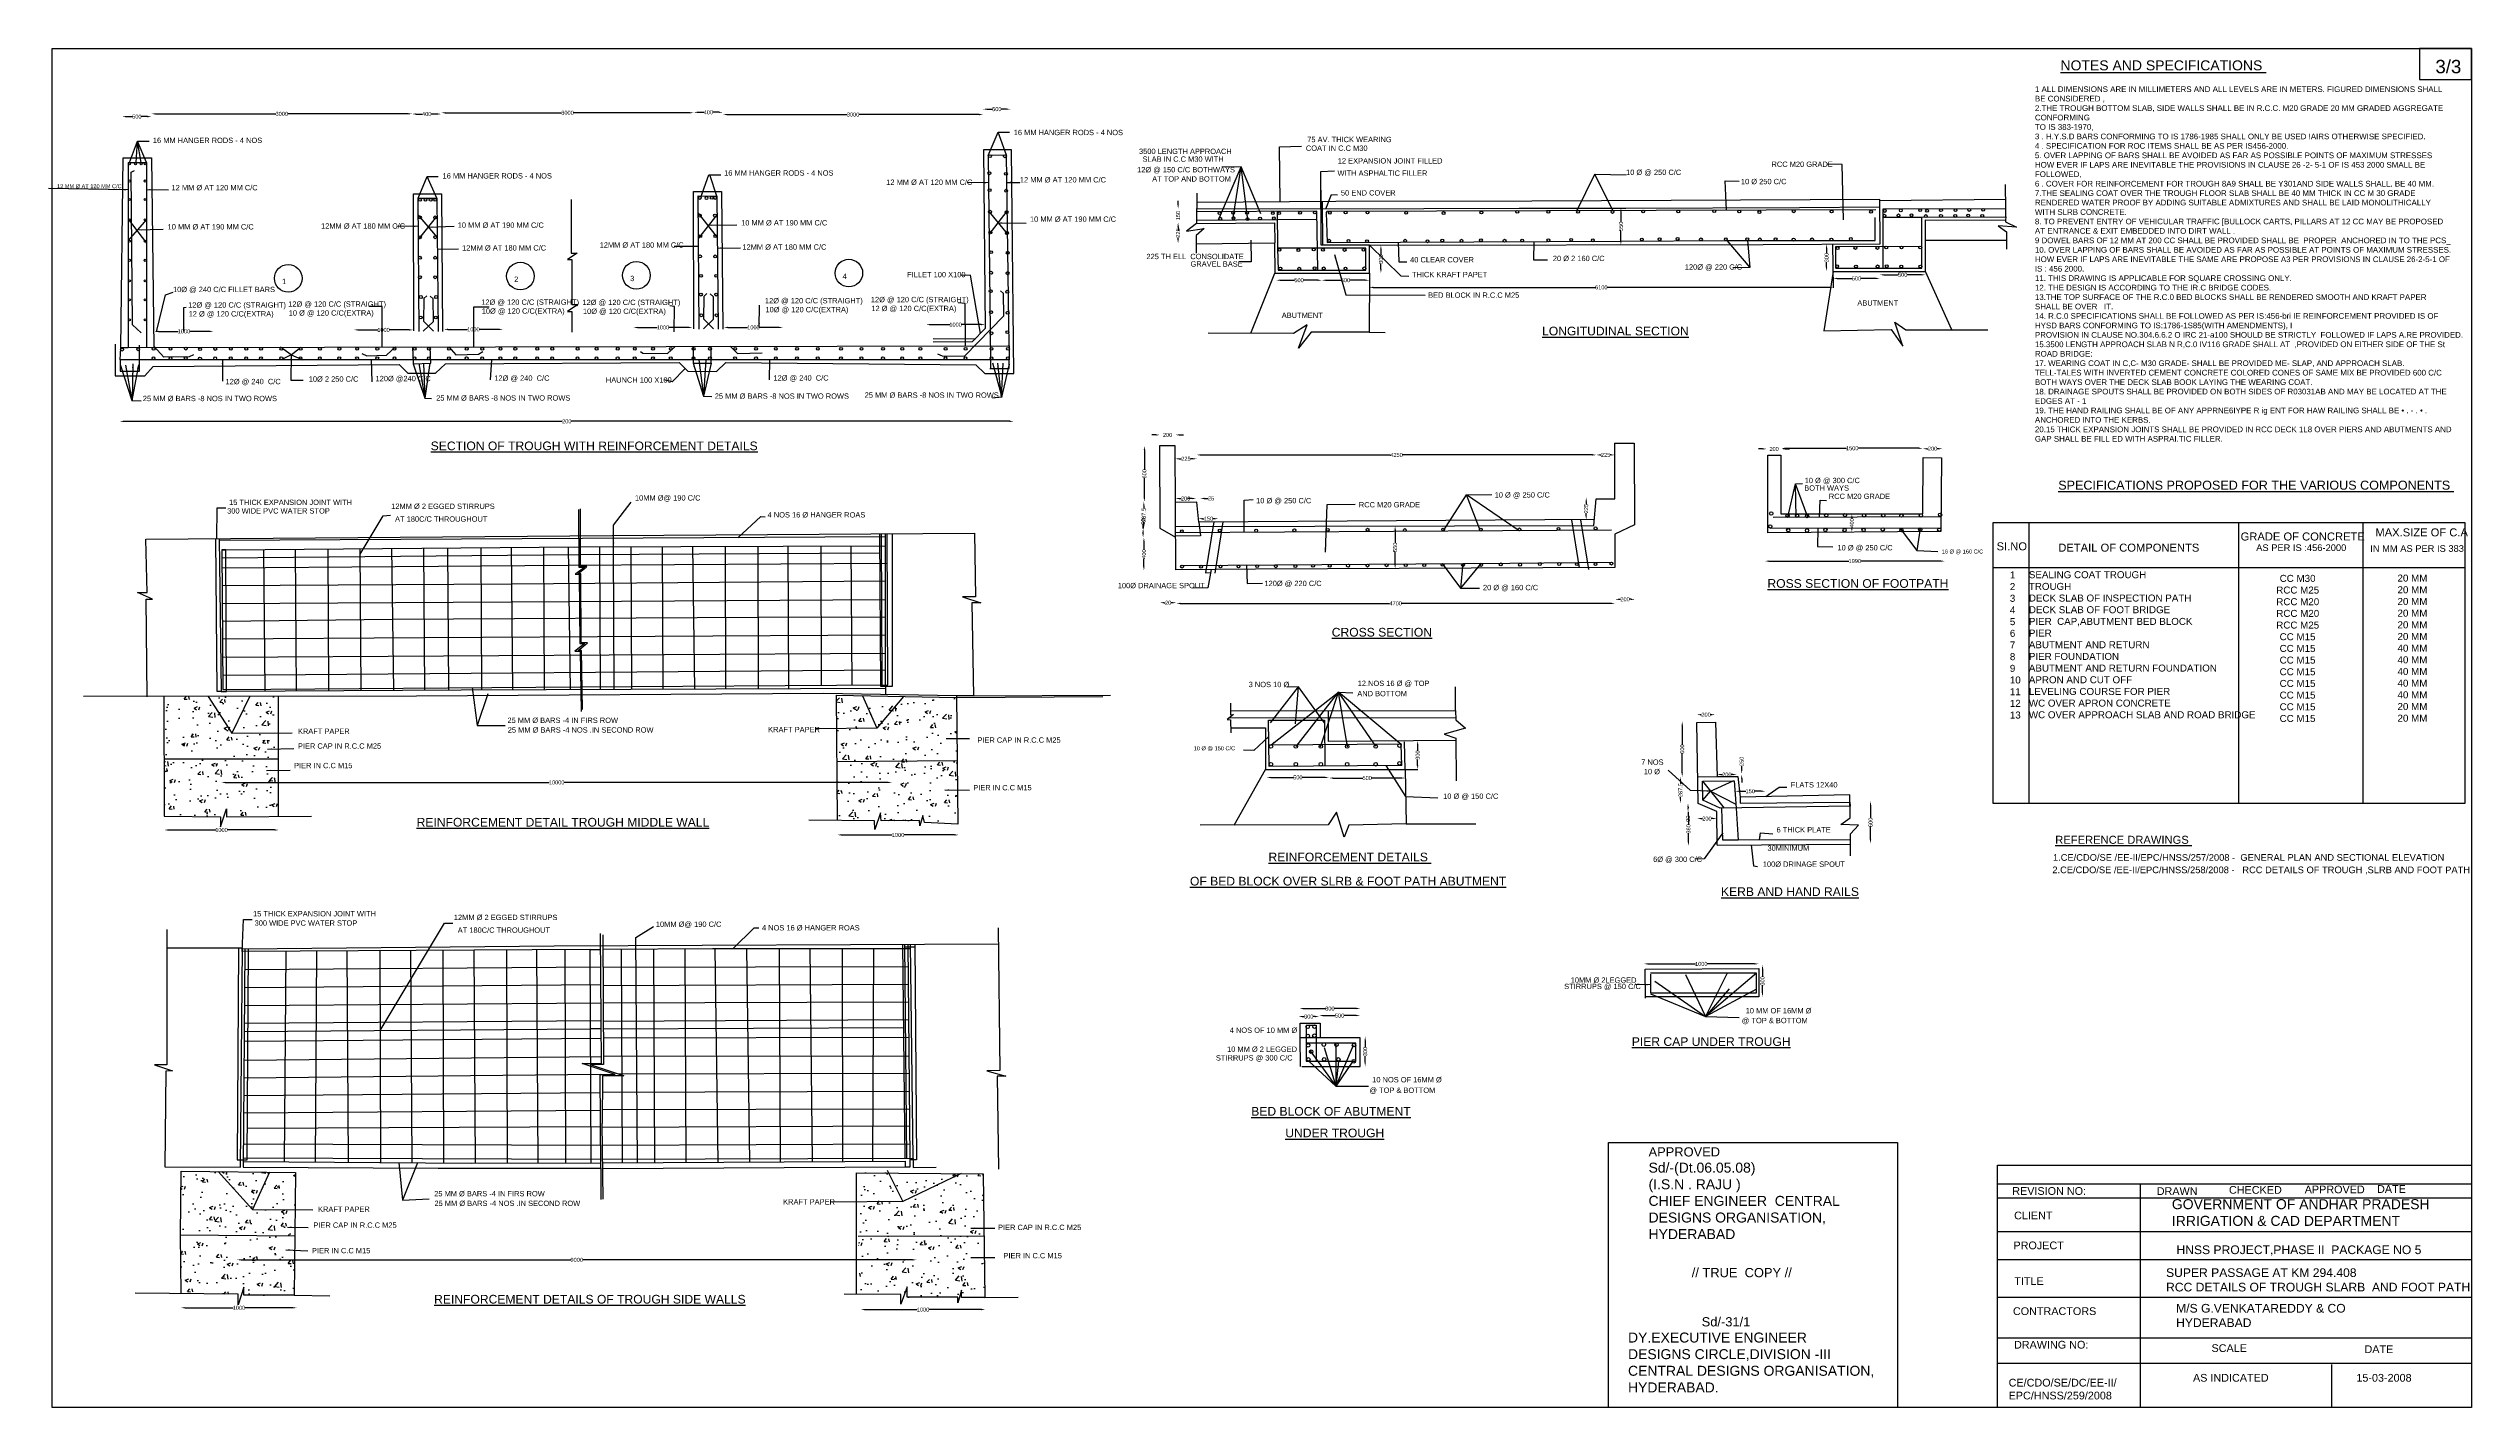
# Model space of a CAD drawing. Header units: millimetres. Extents: x 2512064 to 2548399, y 44344106 to 44364486.
import ezdxf

# ---------------------------------------------------------------- set-up
doc = ezdxf.new("R2010")
doc.units = ezdxf.units.MM
doc.header["$MEASUREMENT"] = 0
for name, color, linetype in [('DIMENSION', 7, 'Continuous'), ('DRAWING', 2, 'Continuous'), ('TEXT', 7, 'Continuous')]:
    doc.layers.add(name, color=color, linetype=linetype)
doc.styles.get("Standard").update_dxf_attribs({"font": 'arial.ttf', "height": 60})
doc.dimstyles.get("Standard").update_dxf_attribs({"dimtxt": 60, "dimasz": 60, "dimexe": 0.18, "dimexo": 0.0625, "dimgap": 0.09, "dimtad": 0, "dimdec": 0, "dimzin": 0, "dimdsep": 46, "dimtxsty": 'Standard', "dimcen": 0.09, "dimse1": 1, "dimse2": 1, "dimadec": 0, "dimazin": 0, "dimtfac": 1, "dimtdec": 0, "dimtofl": 0, "dimtmove": 0, "dimatfit": 3, "dimfxl": 1, "dimtolj": 1, "dimtzin": 0, "dimarcsym": 0})
pattern_1 = [(50, (0, 0), (537.945137, -47.0641012), [56.25, -618.75]), (355, (0, 0), (-104.0635, 564.1441), [45, -495]), (100.4514, (44.83, -3.9), (433.882036, 517.0796565), [47.8051425, -525.856584]), (46.1842, (0, 150), (800.430786, -124.139261), [84.375, -928.125]), (96.6356, (66.7, 139.66), (700.997029, 730.588403), [71.707716, -788.78475]), (351.1842, (0, 150), (700.996459, 730.58895), [67.5, -742.5]), (21, (75, 112.5), (447.680289, -301.964168), [56.25, -618.75]), (326, (75, 112.5), (182.486499, 543.862534), [45, -495]), (71.4514, (112.3, 87.34), (630.1669714, 241.8978725), [47.8051425, -525.856584]), (37.5, (0, 0), (9.1198915, 249.6703904), [0, -489, 0, -502.5, 0, -496.875]), (7.5, (0, 0), (197.3021531, 295.8087839), [0, -286.5, 0, -477.75, 0, -189.375]), (327.5, (-167.25, 0), (400.3668271, -16.9161538), [0, -187.5, 0, -585, 0, -776.25]), (317.5, (-242.25, 0), (437.389627, 75.0787367), [0, -243.75, 0, -388.5, 0, -551.25])]

# ---------------------------------------------------------------- blocks, each defined once
blk = doc.blocks.new('*D53')
at = {"layer": 'Defpoints', "color": 0, "transparency": 16777216}
for p in [(2513170, 44363451), (2513609, 44363464), (2513609, 44363462)]:
    blk.add_point(p, dxfattribs=at)
at = {"layer": 'TEXT', "color": 0, "lineweight": -2, "transparency": 16777216}
for p, q in [((2513230, 44363464), (2513323, 44363464)), ((2513549, 44363464), (2513456, 44363464))]:
    blk.add_line(p, q, dxfattribs=at)
at = {"layer": 'TEXT', "color": 0, "transparency": 16777216}
for points in [[(2513230, 44363474), (2513230, 44363454), (2513170, 44363464)], [(2513549, 44363474), (2513549, 44363454), (2513609, 44363464)]]:
    blk.add_solid(points, dxfattribs=at)
at = {"layer": 'TEXT', "color": 0, "transparency": 16777216, "insert": (2513390, 44363464), "char_height": 60, "attachment_point": 5}
blk.add_mtext('\\A1;500', dxfattribs=at)
blk = doc.blocks.new('*D54')
at = {"layer": 'Defpoints', "color": 0, "transparency": 16777216}
for p in [(2513609, 44363464), (2517517, 44363506), (2517517, 44363487)]:
    blk.add_point(p, dxfattribs=at)
at = {"layer": 'TEXT', "color": 0, "lineweight": -2, "transparency": 16777216}
for p, q in [((2513669, 44363506), (2515474, 44363506)), ((2517457, 44363506), (2515653, 44363506))]:
    blk.add_line(p, q, dxfattribs=at)
at = {"layer": 'TEXT', "color": 0, "transparency": 16777216}
for points in [[(2513669, 44363516), (2513669, 44363496), (2513609, 44363506)], [(2517457, 44363516), (2517457, 44363496), (2517517, 44363506)]]:
    blk.add_solid(points, dxfattribs=at)
at = {"layer": 'TEXT', "color": 0, "transparency": 16777216, "insert": (2515563, 44363506), "char_height": 60, "attachment_point": 5}
blk.add_mtext('\\A1;3000', dxfattribs=at)
blk = doc.blocks.new('*D55')
at = {"layer": 'Defpoints', "color": 0, "transparency": 16777216}
for p in [(2517517, 44363506), (2517954, 44363506), (2517954, 44363503)]:
    blk.add_point(p, dxfattribs=at)
at = {"layer": 'TEXT', "color": 0, "lineweight": -2, "transparency": 16777216}
for p, q in [((2517577, 44363503), (2517668, 44363503)), ((2517894, 44363503), (2517803, 44363503))]:
    blk.add_line(p, q, dxfattribs=at)
at = {"layer": 'TEXT', "color": 0, "transparency": 16777216}
for points in [[(2517577, 44363513), (2517577, 44363493), (2517517, 44363503)], [(2517894, 44363513), (2517894, 44363493), (2517954, 44363503)]]:
    blk.add_solid(points, dxfattribs=at)
at = {"layer": 'TEXT', "color": 0, "transparency": 16777216, "insert": (2517736, 44363503), "char_height": 60, "attachment_point": 5}
blk.add_mtext('\\A1;400', dxfattribs=at)
blk = doc.blocks.new('*D56')
at = {"layer": 'Defpoints', "color": 0, "transparency": 16777216}
for p in [(2517954, 44363506), (2521741, 44363543), (2521741, 44363522)]:
    blk.add_point(p, dxfattribs=at)
at = {"layer": 'TEXT', "color": 0, "lineweight": -2, "transparency": 16777216}
for p, q in [((2518014, 44363522), (2519758, 44363522)), ((2521681, 44363522), (2519937, 44363522))]:
    blk.add_line(p, q, dxfattribs=at)
at = {"layer": 'TEXT', "color": 0, "transparency": 16777216}
for points in [[(2518014, 44363532), (2518014, 44363512), (2517954, 44363522)], [(2521681, 44363532), (2521681, 44363512), (2521741, 44363522)]]:
    blk.add_solid(points, dxfattribs=at)
at = {"layer": 'TEXT', "color": 0, "transparency": 16777216, "insert": (2519848, 44363522), "char_height": 60, "attachment_point": 5}
blk.add_mtext('\\A1;3000', dxfattribs=at)
blk = doc.blocks.new('*D57')
at = {"layer": 'Defpoints', "color": 0, "transparency": 16777216}
for p in [(2521741, 44363522), (2522179, 44363529), (2522179, 44363513)]:
    blk.add_point(p, dxfattribs=at)
at = {"layer": 'TEXT', "color": 0, "lineweight": -2, "transparency": 16777216}
for p, q in [((2521801, 44363529), (2521893, 44363529)), ((2522119, 44363529), (2522028, 44363529))]:
    blk.add_line(p, q, dxfattribs=at)
at = {"layer": 'TEXT', "color": 0, "transparency": 16777216}
for points in [[(2521801, 44363539), (2521801, 44363519), (2521741, 44363529)], [(2522119, 44363539), (2522119, 44363519), (2522179, 44363529)]]:
    blk.add_solid(points, dxfattribs=at)
at = {"layer": 'TEXT', "color": 0, "transparency": 16777216, "insert": (2521960, 44363529), "char_height": 60, "attachment_point": 5}
blk.add_mtext('\\A1;400', dxfattribs=at)
blk = doc.blocks.new('*D58')
at = {"layer": 'Defpoints', "color": 0, "transparency": 16777216}
for p in [(2522179, 44363529), (2526080, 44363589), (2526080, 44363495)]:
    blk.add_point(p, dxfattribs=at)
at = {"layer": 'TEXT', "color": 0, "lineweight": -2, "transparency": 16777216}
for p, q in [((2522239, 44363495), (2524040, 44363495)), ((2526020, 44363495), (2524219, 44363495))]:
    blk.add_line(p, q, dxfattribs=at)
at = {"layer": 'TEXT', "color": 0, "transparency": 16777216}
for points in [[(2522239, 44363505), (2522239, 44363485), (2522179, 44363495)], [(2526020, 44363505), (2526020, 44363485), (2526080, 44363495)]]:
    blk.add_solid(points, dxfattribs=at)
at = {"layer": 'TEXT', "color": 0, "transparency": 16777216, "insert": (2524130, 44363495), "char_height": 60, "attachment_point": 5}
blk.add_mtext('\\A1;3000', dxfattribs=at)
blk = doc.blocks.new('*D59')
at = {"layer": 'Defpoints', "color": 0, "transparency": 16777216}
for p in [(2526080, 44363589), (2526489, 44363596), (2526489, 44363576)]:
    blk.add_point(p, dxfattribs=at)
at = {"layer": 'TEXT', "color": 0, "lineweight": -2, "transparency": 16777216}
for p, q in [((2526140, 44363576), (2526219, 44363576)), ((2526429, 44363576), (2526351, 44363576))]:
    blk.add_line(p, q, dxfattribs=at)
at = {"layer": 'TEXT', "color": 0, "transparency": 16777216}
for points in [[(2526140, 44363586), (2526140, 44363566), (2526080, 44363576)], [(2526429, 44363586), (2526429, 44363566), (2526489, 44363576)]]:
    blk.add_solid(points, dxfattribs=at)
at = {"layer": 'TEXT', "color": 0, "transparency": 16777216, "insert": (2526285, 44363576), "char_height": 60, "attachment_point": 5}
blk.add_mtext('\\A1;500', dxfattribs=at)
blk = doc.blocks.new('*D60')
at = {"layer": 'Defpoints', "color": 0, "transparency": 16777216}
for p in [(2525224, 44360336), (2526111, 44360345), (2526111, 44360345)]:
    blk.add_point(p, dxfattribs=at)
at = {"layer": 'TEXT', "color": 0, "lineweight": -2, "transparency": 16777216}
for p, q in [((2525284, 44360345), (2525581, 44360345)), ((2526051, 44360345), (2525754, 44360345))]:
    blk.add_line(p, q, dxfattribs=at)
at = {"layer": 'TEXT', "color": 0, "transparency": 16777216}
for points in [[(2525284, 44360355), (2525284, 44360335), (2525224, 44360345)], [(2526051, 44360355), (2526051, 44360335), (2526111, 44360345)]]:
    blk.add_solid(points, dxfattribs=at)
at = {"layer": 'TEXT', "color": 0, "transparency": 16777216, "insert": (2525667, 44360345), "char_height": 60, "attachment_point": 5}
blk.add_mtext('\\A1;1000', dxfattribs=at)
blk = doc.blocks.new('*D61')
at = {"layer": 'Defpoints', "color": 0, "transparency": 16777216}
for p in [(2513134, 44358895), (2513134, 44358895), (2526540, 44358941)]:
    blk.add_point(p, dxfattribs=at)
at = {"layer": 'TEXT', "color": 0, "lineweight": -2, "transparency": 16777216}
for p, q in [((2513194, 44358895), (2519770, 44358895)), ((2526480, 44358895), (2519904, 44358895))]:
    blk.add_line(p, q, dxfattribs=at)
at = {"layer": 'TEXT', "color": 0, "transparency": 16777216}
for points in [[(2513194, 44358905), (2513194, 44358885), (2513134, 44358895)], [(2526480, 44358905), (2526480, 44358885), (2526540, 44358895)]]:
    blk.add_solid(points, dxfattribs=at)
at = {"layer": 'TEXT', "color": 0, "transparency": 16777216, "insert": (2519837, 44358895), "char_height": 60, "attachment_point": 5}
blk.add_mtext('\\A1;200', dxfattribs=at)
blk = doc.blocks.new('*D62')
at = {"layer": 'Defpoints', "color": 0, "transparency": 16777216}
for p in [(2528996, 44361874), (2529003, 44361564), (2529003, 44361564)]:
    blk.add_point(p, dxfattribs=at)
at = {"layer": 'TEXT', "color": 0, "lineweight": -2, "transparency": 16777216}
for p, q in [((2529003, 44361814), (2529003, 44361786)), ((2529003, 44361624), (2529003, 44361652))]:
    blk.add_line(p, q, dxfattribs=at)
at = {"layer": 'TEXT', "color": 0, "transparency": 16777216}
for points in [[(2528993, 44361814), (2529013, 44361814), (2529003, 44361874)], [(2528993, 44361624), (2529013, 44361624), (2529003, 44361564)]]:
    blk.add_solid(points, dxfattribs=at)
at = {"layer": 'TEXT', "color": 0, "transparency": 16777216, "insert": (2529003, 44361719), "char_height": 60, "attachment_point": 5, "rotation": 90}
blk.add_mtext('\\A1;225', dxfattribs=at)
blk = doc.blocks.new('*D63')
at = {"layer": 'Defpoints', "color": 0, "transparency": 16777216}
for p in [(2529003, 44362084), (2529004, 44362084), (2528996, 44361874)]:
    blk.add_point(p, dxfattribs=at)
at = {"layer": 'TEXT', "color": 0, "lineweight": -2, "transparency": 16777216}
for p, q in [((2529004, 44362144), (2529004, 44362204)), ((2529004, 44361814), (2529004, 44361754))]:
    blk.add_line(p, q, dxfattribs=at)
at = {"layer": 'TEXT', "color": 0, "transparency": 16777216}
for points in [[(2528994, 44362144), (2529014, 44362144), (2529004, 44362084)], [(2528994, 44361814), (2529014, 44361814), (2529004, 44361874)]]:
    blk.add_solid(points, dxfattribs=at)
at = {"layer": 'TEXT', "color": 0, "transparency": 16777216, "insert": (2529004, 44361979), "char_height": 60, "attachment_point": 5, "rotation": 90}
blk.add_mtext('\\A1;150', dxfattribs=at)
blk = doc.blocks.new('*D64')
at = {"layer": 'Defpoints', "color": 0, "transparency": 16777216}
for p in [(2530476, 44360997), (2531159, 44361011), (2531159, 44360992)]:
    blk.add_point(p, dxfattribs=at)
at = {"layer": 'TEXT', "color": 0, "lineweight": -2, "transparency": 16777216}
for p, q in [((2530536, 44361011), (2530751, 44361011)), ((2531099, 44361011), (2530884, 44361011))]:
    blk.add_line(p, q, dxfattribs=at)
at = {"layer": 'TEXT', "color": 0, "transparency": 16777216}
for points in [[(2530536, 44361021), (2530536, 44361001), (2530476, 44361011)], [(2531099, 44361021), (2531099, 44361001), (2531159, 44361011)]]:
    blk.add_solid(points, dxfattribs=at)
at = {"layer": 'TEXT', "color": 0, "transparency": 16777216, "insert": (2530817, 44361011), "char_height": 60, "attachment_point": 5}
blk.add_mtext('\\A1;500', dxfattribs=at)
blk = doc.blocks.new('*D65')
at = {"layer": 'Defpoints', "color": 0, "transparency": 16777216}
for p in [(2531159, 44361011), (2531871, 44361011), (2531871, 44361010)]:
    blk.add_point(p, dxfattribs=at)
at = {"layer": 'TEXT', "color": 0, "lineweight": -2, "transparency": 16777216}
for p, q in [((2531219, 44361011), (2531449, 44361011)), ((2531811, 44361011), (2531582, 44361011))]:
    blk.add_line(p, q, dxfattribs=at)
at = {"layer": 'TEXT', "color": 0, "transparency": 16777216}
for points in [[(2531219, 44361021), (2531219, 44361001), (2531159, 44361011)], [(2531811, 44361021), (2531811, 44361001), (2531871, 44361011)]]:
    blk.add_solid(points, dxfattribs=at)
at = {"layer": 'TEXT', "color": 0, "transparency": 16777216, "insert": (2531515, 44361011), "char_height": 60, "attachment_point": 5}
blk.add_mtext('\\A1;500', dxfattribs=at)
blk = doc.blocks.new('*D66')
at = {"layer": 'Defpoints', "color": 0, "transparency": 16777216}
for p in [(2531871, 44360895), (2538828, 44360904), (2538828, 44360898)]:
    blk.add_point(p, dxfattribs=at)
at = {"layer": 'TEXT', "color": 0, "lineweight": -2, "transparency": 16777216}
for p, q in [((2531931, 44360904), (2535260, 44360904)), ((2538768, 44360904), (2535439, 44360904))]:
    blk.add_line(p, q, dxfattribs=at)
at = {"layer": 'TEXT', "color": 0, "transparency": 16777216}
for points in [[(2531931, 44360914), (2531931, 44360894), (2531871, 44360904)], [(2538768, 44360914), (2538768, 44360894), (2538828, 44360904)]]:
    blk.add_solid(points, dxfattribs=at)
at = {"layer": 'TEXT', "color": 0, "transparency": 16777216, "insert": (2535350, 44360904), "char_height": 60, "attachment_point": 5}
blk.add_mtext('\\A1;6100', dxfattribs=at)
blk = doc.blocks.new('*D67')
at = {"layer": 'Defpoints', "color": 0, "transparency": 16777216}
for p in [(2538826, 44361044), (2539526, 44361038), (2539526, 44361038)]:
    blk.add_point(p, dxfattribs=at)
at = {"layer": 'TEXT', "color": 0, "lineweight": -2, "transparency": 16777216}
for p, q in [((2538886, 44361038), (2539110, 44361038)), ((2539466, 44361038), (2539242, 44361038))]:
    blk.add_line(p, q, dxfattribs=at)
at = {"layer": 'TEXT', "color": 0, "transparency": 16777216}
for points in [[(2538886, 44361048), (2538886, 44361028), (2538826, 44361038)], [(2539466, 44361048), (2539466, 44361028), (2539526, 44361038)]]:
    blk.add_solid(points, dxfattribs=at)
at = {"layer": 'TEXT', "color": 0, "transparency": 16777216, "insert": (2539176, 44361038), "char_height": 60, "attachment_point": 5}
blk.add_mtext('\\A1;500', dxfattribs=at)
blk = doc.blocks.new('*D68')
at = {"layer": 'Defpoints', "color": 0, "transparency": 16777216}
for p in [(2539526, 44361038), (2540211, 44361092), (2540211, 44361049)]:
    blk.add_point(p, dxfattribs=at)
at = {"layer": 'TEXT', "color": 0, "lineweight": -2, "transparency": 16777216}
for p, q in [((2539586, 44361092), (2539802, 44361092)), ((2540151, 44361092), (2539935, 44361092))]:
    blk.add_line(p, q, dxfattribs=at)
at = {"layer": 'TEXT', "color": 0, "transparency": 16777216}
for points in [[(2539586, 44361102), (2539586, 44361082), (2539526, 44361092)], [(2540151, 44361102), (2540151, 44361082), (2540211, 44361092)]]:
    blk.add_solid(points, dxfattribs=at)
at = {"layer": 'TEXT', "color": 0, "transparency": 16777216, "insert": (2539869, 44361092), "char_height": 60, "attachment_point": 5}
blk.add_mtext('\\A1;500', dxfattribs=at)
blk = doc.blocks.new('*D69')
at = {"layer": 'Defpoints', "color": 0, "transparency": 16777216}
for p in [(2538681, 44361551), (2538728, 44361551), (2538683, 44361146)]:
    blk.add_point(p, dxfattribs=at)
at = {"layer": 'TEXT', "color": 0, "lineweight": -2, "transparency": 16777216}
for p, q in [((2538728, 44361491), (2538728, 44361415)), ((2538728, 44361206), (2538728, 44361282))]:
    blk.add_line(p, q, dxfattribs=at)
at = {"layer": 'TEXT', "color": 0, "transparency": 16777216}
for points in [[(2538718, 44361491), (2538738, 44361491), (2538728, 44361551)], [(2538718, 44361206), (2538738, 44361206), (2538728, 44361146)]]:
    blk.add_solid(points, dxfattribs=at)
at = {"layer": 'TEXT', "color": 0, "transparency": 16777216, "insert": (2538728, 44361349), "char_height": 60, "attachment_point": 5, "rotation": 90}
blk.add_mtext('\\A1;300', dxfattribs=at)
blk = doc.blocks.new('*D70')
at = {"layer": 'Defpoints', "color": 0, "transparency": 16777216}
for p in [(2535644, 44362094), (2535719, 44362094), (2535707, 44361543)]:
    blk.add_point(p, dxfattribs=at)
at = {"layer": 'TEXT', "color": 0, "lineweight": -2, "transparency": 16777216}
for p, q in [((2535644, 44362034), (2535644, 44361885)), ((2535644, 44361603), (2535644, 44361752))]:
    blk.add_line(p, q, dxfattribs=at)
at = {"layer": 'TEXT', "color": 0, "transparency": 16777216}
for points in [[(2535634, 44362034), (2535654, 44362034), (2535644, 44362094)], [(2535634, 44361603), (2535654, 44361603), (2535644, 44361543)]]:
    blk.add_solid(points, dxfattribs=at)
at = {"layer": 'TEXT', "color": 0, "transparency": 16777216, "insert": (2535644, 44361819), "char_height": 60, "attachment_point": 5, "rotation": 90}
blk.add_mtext('\\A1;550', dxfattribs=at)
blk = doc.blocks.new('*D71')
at = {"layer": 'Defpoints', "color": 0, "transparency": 16777216}
for p in [(2532045, 44361536), (2532045, 44361536), (2532046, 44361118)]:
    blk.add_point(p, dxfattribs=at)
at = {"layer": 'TEXT', "color": 0, "lineweight": -2, "transparency": 16777216}
for p, q in [((2532045, 44361476), (2532045, 44361394)), ((2532045, 44361178), (2532045, 44361261))]:
    blk.add_line(p, q, dxfattribs=at)
at = {"layer": 'TEXT', "color": 0, "transparency": 16777216}
for points in [[(2532035, 44361476), (2532055, 44361476), (2532045, 44361536)], [(2532035, 44361178), (2532055, 44361178), (2532045, 44361118)]]:
    blk.add_solid(points, dxfattribs=at)
at = {"layer": 'TEXT', "color": 0, "transparency": 16777216, "insert": (2532045, 44361327), "char_height": 60, "attachment_point": 5, "rotation": 90}
blk.add_mtext('\\A1;300', dxfattribs=at)
blk = doc.blocks.new('*D72')
at = {"layer": 'Defpoints', "color": 0, "transparency": 16777216}
for p in [(2528728, 44358695), (2528965, 44358693), (2528965, 44358691)]:
    blk.add_point(p, dxfattribs=at)
at = {"layer": 'TEXT', "color": 0, "lineweight": -2, "transparency": 16777216}
for p, q in [((2528668, 44358691), (2528608, 44358691)), ((2529025, 44358691), (2529085, 44358691))]:
    blk.add_line(p, q, dxfattribs=at)
at = {"layer": 'TEXT', "color": 0, "transparency": 16777216}
for points in [[(2528668, 44358701), (2528668, 44358681), (2528728, 44358691)], [(2529025, 44358701), (2529025, 44358681), (2528965, 44358691)]]:
    blk.add_solid(points, dxfattribs=at)
at = {"layer": 'TEXT', "color": 0, "transparency": 16777216, "insert": (2528846, 44358691), "char_height": 60, "attachment_point": 5}
blk.add_mtext('\\A1;200', dxfattribs=at)
blk = doc.blocks.new('*D73')
at = {"layer": 'Defpoints', "color": 0, "transparency": 16777216}
for p in [(2528958, 44358345), (2529283, 44358333), (2529283, 44358333)]:
    blk.add_point(p, dxfattribs=at)
at = {"layer": 'TEXT', "color": 0, "lineweight": -2, "transparency": 16777216}
for p, q in [((2529018, 44358333), (2529053, 44358333)), ((2529223, 44358333), (2529188, 44358333))]:
    blk.add_line(p, q, dxfattribs=at)
at = {"layer": 'TEXT', "color": 0, "transparency": 16777216}
for points in [[(2529018, 44358343), (2529018, 44358323), (2528958, 44358333)], [(2529223, 44358343), (2529223, 44358323), (2529283, 44358333)]]:
    blk.add_solid(points, dxfattribs=at)
at = {"layer": 'TEXT', "color": 0, "transparency": 16777216, "insert": (2529121, 44358333), "char_height": 60, "attachment_point": 5}
blk.add_mtext('\\A1;225', dxfattribs=at)
blk = doc.blocks.new('*D74')
at = {"layer": 'Defpoints', "color": 0, "transparency": 16777216}
for p in [(2529283, 44358333), (2535277, 44358391), (2535277, 44358369)]:
    blk.add_point(p, dxfattribs=at)
at = {"layer": 'TEXT', "color": 0, "lineweight": -2, "transparency": 16777216}
for p, q in [((2529343, 44358391), (2532189, 44358391)), ((2535217, 44358391), (2532371, 44358391))]:
    blk.add_line(p, q, dxfattribs=at)
at = {"layer": 'TEXT', "color": 0, "transparency": 16777216}
for points in [[(2529343, 44358401), (2529343, 44358381), (2529283, 44358391)], [(2535217, 44358401), (2535217, 44358381), (2535277, 44358391)]]:
    blk.add_solid(points, dxfattribs=at)
at = {"layer": 'TEXT', "color": 0, "transparency": 16777216, "insert": (2532280, 44358391), "char_height": 60, "attachment_point": 5}
blk.add_mtext('\\A1;4250', dxfattribs=at)
blk = doc.blocks.new('*D75')
at = {"layer": 'Defpoints', "color": 0, "transparency": 16777216}
for p in [(2535277, 44358391), (2535552, 44358391), (2535552, 44358391)]:
    blk.add_point(p, dxfattribs=at)
at = {"layer": 'TEXT', "color": 0, "lineweight": -2, "transparency": 16777216}
for p, q in [((2535337, 44358391), (2535348, 44358391)), ((2535492, 44358391), (2535482, 44358391))]:
    blk.add_line(p, q, dxfattribs=at)
at = {"layer": 'TEXT', "color": 0, "transparency": 16777216}
for points in [[(2535337, 44358401), (2535337, 44358381), (2535277, 44358391)], [(2535492, 44358401), (2535492, 44358381), (2535552, 44358391)]]:
    blk.add_solid(points, dxfattribs=at)
at = {"layer": 'TEXT', "color": 0, "transparency": 16777216, "insert": (2535415, 44358391), "char_height": 60, "attachment_point": 5}
blk.add_mtext('\\A1;225', dxfattribs=at)
blk = doc.blocks.new('*D76')
at = {"layer": 'Defpoints', "color": 0, "transparency": 16777216}
for p in [(2535123, 44357753), (2535157, 44357753), (2535154, 44357420)]:
    blk.add_point(p, dxfattribs=at)
at = {"layer": 'TEXT', "color": 0, "lineweight": -2, "transparency": 16777216}
for p, q in [((2535123, 44357693), (2535123, 44357653)), ((2535123, 44357480), (2535123, 44357519))]:
    blk.add_line(p, q, dxfattribs=at)
at = {"layer": 'TEXT', "color": 0, "transparency": 16777216}
for points in [[(2535113, 44357693), (2535133, 44357693), (2535123, 44357753)], [(2535113, 44357480), (2535133, 44357480), (2535123, 44357420)]]:
    blk.add_solid(points, dxfattribs=at)
at = {"layer": 'TEXT', "color": 0, "transparency": 16777216, "insert": (2535123, 44357586), "char_height": 60, "attachment_point": 5, "rotation": 90}
blk.add_mtext('\\A1;225', dxfattribs=at)
blk = doc.blocks.new('*D77')
at = {"layer": 'Defpoints', "color": 0, "transparency": 16777216}
for p in [(2535557, 44356192), (2535855, 44356226), (2535855, 44356203)]:
    blk.add_point(p, dxfattribs=at)
at = {"layer": 'TEXT', "color": 0, "lineweight": -2, "transparency": 16777216}
for p, q in [((2535617, 44356226), (2535639, 44356226)), ((2535795, 44356226), (2535773, 44356226))]:
    blk.add_line(p, q, dxfattribs=at)
at = {"layer": 'TEXT', "color": 0, "transparency": 16777216}
for points in [[(2535617, 44356236), (2535617, 44356216), (2535557, 44356226)], [(2535795, 44356236), (2535795, 44356216), (2535855, 44356226)]]:
    blk.add_solid(points, dxfattribs=at)
at = {"layer": 'TEXT', "color": 0, "transparency": 16777216, "insert": (2535706, 44356226), "char_height": 60, "attachment_point": 5}
blk.add_mtext('\\A1;200', dxfattribs=at)
blk = doc.blocks.new('*D78')
at = {"layer": 'Defpoints', "color": 0, "transparency": 16777216}
for p in [(2528976, 44356165), (2528976, 44356157), (2535557, 44356226)]:
    blk.add_point(p, dxfattribs=at)
at = {"layer": 'TEXT', "color": 0, "lineweight": -2, "transparency": 16777216}
for p, q in [((2529036, 44356165), (2532176, 44356165)), ((2535497, 44356165), (2532357, 44356165))]:
    blk.add_line(p, q, dxfattribs=at)
at = {"layer": 'TEXT', "color": 0, "transparency": 16777216}
for points in [[(2529036, 44356175), (2529036, 44356155), (2528976, 44356165)], [(2535497, 44356175), (2535497, 44356155), (2535557, 44356165)]]:
    blk.add_solid(points, dxfattribs=at)
at = {"layer": 'TEXT', "color": 0, "transparency": 16777216, "insert": (2532266, 44356165), "char_height": 60, "attachment_point": 5}
blk.add_mtext('\\A1;4700', dxfattribs=at)
blk = doc.blocks.new('*D79')
at = {"layer": 'Defpoints', "color": 0, "transparency": 16777216}
for p in [(2528734, 44356175), (2528734, 44356175), (2528976, 44356165)]:
    blk.add_point(p, dxfattribs=at)
at = {"layer": 'TEXT', "color": 0, "lineweight": -2, "transparency": 16777216}
for p, q in [((2528794, 44356175), (2528812, 44356175)), ((2528916, 44356175), (2528899, 44356175))]:
    blk.add_line(p, q, dxfattribs=at)
at = {"layer": 'TEXT', "color": 0, "transparency": 16777216}
for points in [[(2528794, 44356185), (2528794, 44356165), (2528734, 44356175)], [(2528916, 44356185), (2528916, 44356165), (2528976, 44356175)]]:
    blk.add_solid(points, dxfattribs=at)
at = {"layer": 'TEXT', "color": 0, "transparency": 16777216, "insert": (2528855, 44356175), "char_height": 60, "attachment_point": 5}
blk.add_mtext('\\A1;20', dxfattribs=at)
blk = doc.blocks.new('*D80')
at = {"layer": 'Defpoints', "color": 0, "transparency": 16777216}
for p in [(2528487, 44357153), (2528491, 44357153), (2528485, 44356658)]:
    blk.add_point(p, dxfattribs=at)
at = {"layer": 'TEXT', "color": 0, "lineweight": -2, "transparency": 16777216}
for p, q in [((2528491, 44357093), (2528491, 44356973)), ((2528491, 44356718), (2528491, 44356838))]:
    blk.add_line(p, q, dxfattribs=at)
at = {"layer": 'TEXT', "color": 0, "transparency": 16777216}
for points in [[(2528481, 44357093), (2528501, 44357093), (2528491, 44357153)], [(2528481, 44356718), (2528501, 44356718), (2528491, 44356658)]]:
    blk.add_solid(points, dxfattribs=at)
at = {"layer": 'TEXT', "color": 0, "transparency": 16777216, "insert": (2528491, 44356905), "char_height": 60, "attachment_point": 5, "rotation": 90}
blk.add_mtext('\\A1;400', dxfattribs=at)
blk = doc.blocks.new('*D81')
at = {"layer": 'Defpoints', "color": 0, "transparency": 16777216}
for p in [(2528479, 44357290), (2528488, 44357290), (2528491, 44357153)]:
    blk.add_point(p, dxfattribs=at)
at = {"layer": 'TEXT', "color": 0, "lineweight": -2, "transparency": 16777216}
for p, q in [((2528479, 44357290), (2528479, 44357350)), ((2528479, 44357213), (2528479, 44357230))]:
    blk.add_line(p, q, dxfattribs=at)
at = {"layer": 'TEXT', "color": 0, "transparency": 16777216}
for points in [[(2528469, 44357230), (2528489, 44357230), (2528479, 44357290)], [(2528469, 44357213), (2528489, 44357213), (2528479, 44357153)]]:
    blk.add_solid(points, dxfattribs=at)
at = {"layer": 'TEXT', "color": 0, "transparency": 16777216, "insert": (2528479, 44357393), "char_height": 60, "attachment_point": 5, "rotation": 90}
blk.add_mtext('\\A1;90', dxfattribs=at)
blk = doc.blocks.new('*D82')
at = {"layer": 'Defpoints', "color": 0, "transparency": 16777216}
for p in [(2528490, 44357689), (2528502, 44357689), (2528488, 44357290)]:
    blk.add_point(p, dxfattribs=at)
at = {"layer": 'TEXT', "color": 0, "lineweight": -2, "transparency": 16777216}
for p, q in [((2528490, 44357629), (2528490, 44357592)), ((2528490, 44357350), (2528490, 44357388))]:
    blk.add_line(p, q, dxfattribs=at)
at = {"layer": 'TEXT', "color": 0, "transparency": 16777216}
for points in [[(2528480, 44357629), (2528500, 44357629), (2528490, 44357689)], [(2528480, 44357350), (2528500, 44357350), (2528490, 44357290)]]:
    blk.add_solid(points, dxfattribs=at)
at = {"layer": 'TEXT', "color": 0, "transparency": 16777216, "insert": (2528490, 44357490), "char_height": 60, "attachment_point": 5, "rotation": 90}
blk.add_mtext('\\A1;287.5', dxfattribs=at)
blk = doc.blocks.new('*D83')
at = {"layer": 'Defpoints', "color": 0, "transparency": 16777216}
for p in [(2528498, 44358526), (2528498, 44358526), (2528490, 44357689)]:
    blk.add_point(p, dxfattribs=at)
at = {"layer": 'TEXT', "color": 0, "lineweight": -2, "transparency": 16777216}
for p, q in [((2528498, 44358466), (2528498, 44358174)), ((2528498, 44357749), (2528498, 44358041))]:
    blk.add_line(p, q, dxfattribs=at)
at = {"layer": 'TEXT', "color": 0, "transparency": 16777216}
for points in [[(2528488, 44358466), (2528508, 44358466), (2528498, 44358526)], [(2528488, 44357749), (2528508, 44357749), (2528498, 44357689)]]:
    blk.add_solid(points, dxfattribs=at)
at = {"layer": 'TEXT', "color": 0, "transparency": 16777216, "insert": (2528498, 44358108), "char_height": 60, "attachment_point": 5, "rotation": 90}
blk.add_mtext('\\A1;600', dxfattribs=at)
blk = doc.blocks.new('*D84')
at = {"layer": 'Defpoints', "color": 0, "transparency": 16777216}
for p in [(2528962, 44357726), (2529271, 44357737), (2529271, 44357737)]:
    blk.add_point(p, dxfattribs=at)
at = {"layer": 'TEXT', "color": 0, "lineweight": -2, "transparency": 16777216}
for p, q in [((2529022, 44357737), (2529050, 44357737)), ((2529211, 44357737), (2529183, 44357737))]:
    blk.add_line(p, q, dxfattribs=at)
at = {"layer": 'TEXT', "color": 0, "transparency": 16777216}
for points in [[(2529022, 44357747), (2529022, 44357727), (2528962, 44357737)], [(2529211, 44357747), (2529211, 44357727), (2529271, 44357737)]]:
    blk.add_solid(points, dxfattribs=at)
at = {"layer": 'TEXT', "color": 0, "transparency": 16777216, "insert": (2529117, 44357737), "char_height": 60, "attachment_point": 5}
blk.add_mtext('\\A1;200', dxfattribs=at)
blk = doc.blocks.new('*D85')
at = {"layer": 'Defpoints', "color": 0, "transparency": 16777216}
for p in [(2529269, 44357737), (2529335, 44357739), (2529335, 44357731)]:
    blk.add_point(p, dxfattribs=at)
at = {"layer": 'TEXT', "color": 0, "lineweight": -2, "transparency": 16777216}
for p, q in [((2529209, 44357739), (2529149, 44357739)), ((2529395, 44357739), (2529455, 44357739))]:
    blk.add_line(p, q, dxfattribs=at)
at = {"layer": 'TEXT', "color": 0, "transparency": 16777216}
for points in [[(2529209, 44357749), (2529209, 44357729), (2529269, 44357739)], [(2529395, 44357749), (2529395, 44357729), (2529335, 44357739)]]:
    blk.add_solid(points, dxfattribs=at)
at = {"layer": 'TEXT', "color": 0, "transparency": 16777216, "insert": (2529499, 44357739), "char_height": 60, "attachment_point": 5}
blk.add_mtext('\\A1;25', dxfattribs=at)
blk = doc.blocks.new('*D86')
at = {"layer": 'Defpoints', "color": 0, "transparency": 16777216}
for p in [(2529312, 44357435), (2529607, 44357435), (2529607, 44357435)]:
    blk.add_point(p, dxfattribs=at)
at = {"layer": 'TEXT', "color": 0, "lineweight": -2, "transparency": 16777216}
for p, q in [((2529372, 44357435), (2529396, 44357435)), ((2529547, 44357435), (2529523, 44357435))]:
    blk.add_line(p, q, dxfattribs=at)
at = {"layer": 'TEXT', "color": 0, "transparency": 16777216}
for points in [[(2529372, 44357445), (2529372, 44357425), (2529312, 44357435)], [(2529547, 44357445), (2529547, 44357425), (2529607, 44357435)]]:
    blk.add_solid(points, dxfattribs=at)
at = {"layer": 'TEXT', "color": 0, "transparency": 16777216, "insert": (2529460, 44357435), "char_height": 60, "attachment_point": 5}
blk.add_mtext('\\A1;150', dxfattribs=at)
blk = doc.blocks.new('*D87')
at = {"layer": 'Defpoints', "color": 0, "transparency": 16777216}
for p in [(2537828, 44358481), (2537828, 44358481), (2538053, 44358490)]:
    blk.add_point(p, dxfattribs=at)
at = {"layer": 'TEXT', "color": 0, "lineweight": -2, "transparency": 16777216}
for p, q in [((2537768, 44358481), (2537708, 44358481)), ((2538113, 44358481), (2538173, 44358481))]:
    blk.add_line(p, q, dxfattribs=at)
at = {"layer": 'TEXT', "color": 0, "transparency": 16777216}
for points in [[(2537768, 44358491), (2537768, 44358471), (2537828, 44358481)], [(2538113, 44358491), (2538113, 44358471), (2538053, 44358481)]]:
    blk.add_solid(points, dxfattribs=at)
at = {"layer": 'TEXT', "color": 0, "transparency": 16777216, "insert": (2537941, 44358481), "char_height": 60, "attachment_point": 5}
blk.add_mtext('\\A1;200', dxfattribs=at)
blk = doc.blocks.new('*D88')
at = {"layer": 'Defpoints', "color": 0, "transparency": 16777216}
for p in [(2538053, 44358481), (2540170, 44358491), (2540170, 44358491)]:
    blk.add_point(p, dxfattribs=at)
at = {"layer": 'TEXT', "color": 0, "lineweight": -2, "transparency": 16777216}
for p, q in [((2538113, 44358491), (2539025, 44358491)), ((2540110, 44358491), (2539198, 44358491))]:
    blk.add_line(p, q, dxfattribs=at)
at = {"layer": 'TEXT', "color": 0, "transparency": 16777216}
for points in [[(2538113, 44358501), (2538113, 44358481), (2538053, 44358491)], [(2540110, 44358501), (2540110, 44358481), (2540170, 44358491)]]:
    blk.add_solid(points, dxfattribs=at)
at = {"layer": 'TEXT', "color": 0, "transparency": 16777216, "insert": (2539112, 44358491), "char_height": 60, "attachment_point": 5}
blk.add_mtext('\\A1;1500', dxfattribs=at)
blk = doc.blocks.new('*D89')
at = {"layer": 'Defpoints', "color": 0, "transparency": 16777216}
for p in [(2540170, 44358491), (2540466, 44358488), (2540466, 44358484)]:
    blk.add_point(p, dxfattribs=at)
at = {"layer": 'TEXT', "color": 0, "lineweight": -2, "transparency": 16777216}
for p, q in [((2540230, 44358484), (2540252, 44358484)), ((2540406, 44358484), (2540385, 44358484))]:
    blk.add_line(p, q, dxfattribs=at)
at = {"layer": 'TEXT', "color": 0, "transparency": 16777216}
for points in [[(2540230, 44358494), (2540230, 44358474), (2540170, 44358484)], [(2540406, 44358494), (2540406, 44358474), (2540466, 44358484)]]:
    blk.add_solid(points, dxfattribs=at)
at = {"layer": 'TEXT', "color": 0, "transparency": 16777216, "insert": (2540318, 44358484), "char_height": 60, "attachment_point": 5}
blk.add_mtext('\\A1;200', dxfattribs=at)
blk = doc.blocks.new('*D90')
at = {"layer": 'Defpoints', "color": 0, "transparency": 16777216}
for p in [(2539107, 44357508), (2539116, 44357508), (2539116, 44357233)]:
    blk.add_point(p, dxfattribs=at)
at = {"layer": 'TEXT', "color": 0, "lineweight": -2, "transparency": 16777216}
for p, q in [((2539107, 44357448), (2539107, 44357438)), ((2539107, 44357293), (2539107, 44357303))]:
    blk.add_line(p, q, dxfattribs=at)
at = {"layer": 'TEXT', "color": 0, "transparency": 16777216}
for points in [[(2539097, 44357448), (2539117, 44357448), (2539107, 44357508)], [(2539097, 44357293), (2539117, 44357293), (2539107, 44357233)]]:
    blk.add_solid(points, dxfattribs=at)
at = {"layer": 'TEXT', "color": 0, "transparency": 16777216, "insert": (2539107, 44357371), "char_height": 60, "attachment_point": 5, "rotation": 90}
blk.add_mtext('\\A1;400', dxfattribs=at)
blk = doc.blocks.new('*D91')
at = {"layer": 'Defpoints', "color": 0, "transparency": 16777216}
for p in [(2537804, 44356820), (2540498, 44356799), (2540498, 44356799)]:
    blk.add_point(p, dxfattribs=at)
at = {"layer": 'TEXT', "color": 0, "lineweight": -2, "transparency": 16777216}
for p, q in [((2537864, 44356799), (2539064, 44356799)), ((2540438, 44356799), (2539238, 44356799))]:
    blk.add_line(p, q, dxfattribs=at)
at = {"layer": 'TEXT', "color": 0, "transparency": 16777216}
for points in [[(2537864, 44356809), (2537864, 44356789), (2537804, 44356799)], [(2540438, 44356809), (2540438, 44356789), (2540498, 44356799)]]:
    blk.add_solid(points, dxfattribs=at)
at = {"layer": 'TEXT', "color": 0, "transparency": 16777216, "insert": (2539151, 44356799), "char_height": 60, "attachment_point": 5}
blk.add_mtext('\\A1;1990', dxfattribs=at)
blk = doc.blocks.new('*D92')
at = {"layer": 'Defpoints', "color": 0, "transparency": 16777216}
for p in [(2536783, 44354498), (2537059, 44354496), (2537059, 44354496)]:
    blk.add_point(p, dxfattribs=at)
at = {"layer": 'TEXT', "color": 0, "lineweight": -2, "transparency": 16777216}
for p, q in [((2536843, 44354496), (2536854, 44354496)), ((2536999, 44354496), (2536987, 44354496))]:
    blk.add_line(p, q, dxfattribs=at)
at = {"layer": 'TEXT', "color": 0, "transparency": 16777216}
for points in [[(2536843, 44354506), (2536843, 44354486), (2536783, 44354496)], [(2536999, 44354506), (2536999, 44354486), (2537059, 44354496)]]:
    blk.add_solid(points, dxfattribs=at)
at = {"layer": 'TEXT', "color": 0, "transparency": 16777216, "insert": (2536921, 44354496), "char_height": 60, "attachment_point": 5}
blk.add_mtext('\\A1;200', dxfattribs=at)
blk = doc.blocks.new('*D93')
at = {"layer": 'Defpoints', "color": 0, "transparency": 16777216}
for p in [(2536549, 44354395), (2536563, 44353565), (2536565, 44353565)]:
    blk.add_point(p, dxfattribs=at)
at = {"layer": 'TEXT', "color": 0, "lineweight": -2, "transparency": 16777216}
for p, q in [((2536563, 44354335), (2536563, 44354047)), ((2536563, 44353625), (2536563, 44353914))]:
    blk.add_line(p, q, dxfattribs=at)
at = {"layer": 'TEXT', "color": 0, "transparency": 16777216}
for points in [[(2536553, 44354335), (2536573, 44354335), (2536563, 44354395)], [(2536553, 44353625), (2536573, 44353625), (2536563, 44353565)]]:
    blk.add_solid(points, dxfattribs=at)
at = {"layer": 'TEXT', "color": 0, "transparency": 16777216, "insert": (2536563, 44353980), "char_height": 60, "attachment_point": 5, "rotation": 90}
blk.add_mtext('\\A1;600', dxfattribs=at)
blk = doc.blocks.new('*D94')
at = {"layer": 'Defpoints', "color": 0, "transparency": 16777216}
for p in [(2536565, 44353565), (2536537, 44353167), (2536559, 44353167)]:
    blk.add_point(p, dxfattribs=at)
at = {"layer": 'TEXT', "color": 0, "lineweight": -2, "transparency": 16777216}
for p, q in [((2536537, 44353505), (2536537, 44353468)), ((2536537, 44353227), (2536537, 44353264))]:
    blk.add_line(p, q, dxfattribs=at)
at = {"layer": 'TEXT', "color": 0, "transparency": 16777216}
for points in [[(2536527, 44353505), (2536547, 44353505), (2536537, 44353565)], [(2536527, 44353227), (2536547, 44353227), (2536537, 44353167)]]:
    blk.add_solid(points, dxfattribs=at)
at = {"layer": 'TEXT', "color": 0, "transparency": 16777216, "insert": (2536537, 44353366), "char_height": 60, "attachment_point": 5, "rotation": 90}
blk.add_mtext('\\A1;287.5', dxfattribs=at)
blk = doc.blocks.new('*D95')
at = {"layer": 'Defpoints', "color": 0, "transparency": 16777216}
for p in [(2536537, 44353167), (2536540, 44353039), (2536650, 44353039)]:
    blk.add_point(p, dxfattribs=at)
at = {"layer": 'TEXT', "color": 0, "lineweight": -2, "transparency": 16777216}
for p, q in [((2536650, 44353107), (2536650, 44353099)), ((2536650, 44353039), (2536650, 44352979))]:
    blk.add_line(p, q, dxfattribs=at)
at = {"layer": 'TEXT', "color": 0, "transparency": 16777216}
for points in [[(2536640, 44353107), (2536660, 44353107), (2536650, 44353167)], [(2536640, 44353099), (2536660, 44353099), (2536650, 44353039)]]:
    blk.add_solid(points, dxfattribs=at)
at = {"layer": 'TEXT', "color": 0, "transparency": 16777216, "insert": (2536650, 44352936), "char_height": 60, "attachment_point": 5, "rotation": 90}
blk.add_mtext('\\A1;90', dxfattribs=at)
blk = doc.blocks.new('*D96')
at = {"layer": 'Defpoints', "color": 0, "transparency": 16777216}
for p in [(2536540, 44353039), (2536552, 44352528), (2536656, 44352528)]:
    blk.add_point(p, dxfattribs=at)
at = {"layer": 'TEXT', "color": 0, "lineweight": -2, "transparency": 16777216}
for p, q in [((2536656, 44352979), (2536656, 44352850)), ((2536656, 44352588), (2536656, 44352717))]:
    blk.add_line(p, q, dxfattribs=at)
at = {"layer": 'TEXT', "color": 0, "transparency": 16777216}
for points in [[(2536646, 44352979), (2536666, 44352979), (2536656, 44353039)], [(2536646, 44352588), (2536666, 44352588), (2536656, 44352528)]]:
    blk.add_solid(points, dxfattribs=at)
at = {"layer": 'TEXT', "color": 0, "transparency": 16777216, "insert": (2536656, 44352784), "char_height": 60, "attachment_point": 5, "rotation": 90}
blk.add_mtext('\\A1;360', dxfattribs=at)
blk = doc.blocks.new('*D97')
at = {"layer": 'Defpoints', "color": 0, "transparency": 16777216}
for p in [(2536785, 44352938), (2536785, 44352938), (2537083, 44352945)]:
    blk.add_point(p, dxfattribs=at)
at = {"layer": 'TEXT', "color": 0, "lineweight": -2, "transparency": 16777216}
for p, q in [((2536845, 44352938), (2536867, 44352938)), ((2537023, 44352938), (2537001, 44352938))]:
    blk.add_line(p, q, dxfattribs=at)
at = {"layer": 'TEXT', "color": 0, "transparency": 16777216}
for points in [[(2536845, 44352948), (2536845, 44352928), (2536785, 44352938)], [(2537023, 44352948), (2537023, 44352928), (2537083, 44352938)]]:
    blk.add_solid(points, dxfattribs=at)
at = {"layer": 'TEXT', "color": 0, "transparency": 16777216, "insert": (2536934, 44352938), "char_height": 60, "attachment_point": 5}
blk.add_mtext('\\A1;200', dxfattribs=at)
blk = doc.blocks.new('*D98')
at = {"layer": 'Defpoints', "color": 0, "transparency": 16777216}
for p in [(2537084, 44353607), (2537382, 44353613), (2537382, 44353598)]:
    blk.add_point(p, dxfattribs=at)
at = {"layer": 'TEXT', "color": 0, "lineweight": -2, "transparency": 16777216}
for p, q in [((2537144, 44353598), (2537166, 44353598)), ((2537322, 44353598), (2537300, 44353598))]:
    blk.add_line(p, q, dxfattribs=at)
at = {"layer": 'TEXT', "color": 0, "transparency": 16777216}
for points in [[(2537144, 44353608), (2537144, 44353588), (2537084, 44353598)], [(2537322, 44353608), (2537322, 44353588), (2537382, 44353598)]]:
    blk.add_solid(points, dxfattribs=at)
at = {"layer": 'TEXT', "color": 0, "transparency": 16777216, "insert": (2537233, 44353598), "char_height": 60, "attachment_point": 5}
blk.add_mtext('\\A1;200', dxfattribs=at)
blk = doc.blocks.new('*D99')
at = {"layer": 'Defpoints', "color": 0, "transparency": 16777216}
for p in [(2537382, 44353598), (2537454, 44353610), (2537455, 44353610)]:
    blk.add_point(p, dxfattribs=at)
at = {"layer": 'TEXT', "color": 0, "lineweight": -2, "transparency": 16777216}
for p, q in [((2537455, 44353670), (2537455, 44353730)), ((2537455, 44353538), (2537455, 44353478))]:
    blk.add_line(p, q, dxfattribs=at)
at = {"layer": 'TEXT', "color": 0, "transparency": 16777216}
for points in [[(2537445, 44353670), (2537465, 44353670), (2537455, 44353610)], [(2537445, 44353538), (2537465, 44353538), (2537455, 44353598)]]:
    blk.add_solid(points, dxfattribs=at)
at = {"layer": 'TEXT', "color": 0, "transparency": 16777216, "insert": (2537455, 44353797), "char_height": 60, "attachment_point": 5, "rotation": 90}
blk.add_mtext('\\A1;250', dxfattribs=at)
blk = doc.blocks.new('*D100')
at = {"layer": 'Defpoints', "color": 0, "transparency": 16777216}
for p in [(2537356, 44353299), (2537809, 44353348), (2537809, 44353323)]:
    blk.add_point(p, dxfattribs=at)
at = {"layer": 'TEXT', "color": 0, "lineweight": -2, "transparency": 16777216}
for p, q in [((2537416, 44353348), (2537519, 44353348)), ((2537749, 44353348), (2537646, 44353348))]:
    blk.add_line(p, q, dxfattribs=at)
at = {"layer": 'TEXT', "color": 0, "transparency": 16777216}
for points in [[(2537416, 44353358), (2537416, 44353338), (2537356, 44353348)], [(2537749, 44353358), (2537749, 44353338), (2537809, 44353348)]]:
    blk.add_solid(points, dxfattribs=at)
at = {"layer": 'TEXT', "color": 0, "transparency": 16777216, "insert": (2537583, 44353348), "char_height": 60, "attachment_point": 5}
blk.add_mtext('\\A1;150', dxfattribs=at)
blk = doc.blocks.new('*D101')
at = {"layer": 'Defpoints', "color": 0, "transparency": 16777216}
for p in [(2539395, 44353199), (2539387, 44352566), (2539402, 44352566)]:
    blk.add_point(p, dxfattribs=at)
at = {"layer": 'TEXT', "color": 0, "lineweight": -2, "transparency": 16777216}
for p, q in [((2539387, 44353139), (2539387, 44352949)), ((2539387, 44352626), (2539387, 44352816))]:
    blk.add_line(p, q, dxfattribs=at)
at = {"layer": 'TEXT', "color": 0, "transparency": 16777216}
for points in [[(2539377, 44353139), (2539397, 44353139), (2539387, 44353199)], [(2539377, 44352626), (2539397, 44352626), (2539387, 44352566)]]:
    blk.add_solid(points, dxfattribs=at)
at = {"layer": 'TEXT', "color": 0, "transparency": 16777216, "insert": (2539387, 44352882), "char_height": 60, "attachment_point": 5, "rotation": 90}
blk.add_mtext('\\A1;600', dxfattribs=at)
blk = doc.blocks.new('*D102')
at = {"layer": 'Defpoints', "color": 0, "transparency": 16777216}
for p in [(2535989, 44350763), (2537708, 44350759), (2537708, 44350759)]:
    blk.add_point(p, dxfattribs=at)
at = {"layer": 'TEXT', "color": 0, "lineweight": -2, "transparency": 16777216}
for p, q in [((2536049, 44350759), (2536762, 44350759)), ((2537648, 44350759), (2536935, 44350759))]:
    blk.add_line(p, q, dxfattribs=at)
at = {"layer": 'TEXT', "color": 0, "transparency": 16777216}
for points in [[(2536049, 44350769), (2536049, 44350749), (2535989, 44350759)], [(2537648, 44350769), (2537648, 44350749), (2537708, 44350759)]]:
    blk.add_solid(points, dxfattribs=at)
at = {"layer": 'TEXT', "color": 0, "transparency": 16777216, "insert": (2536849, 44350759), "char_height": 60, "attachment_point": 5}
blk.add_mtext('\\A1;1000', dxfattribs=at)
blk = doc.blocks.new('*D103')
at = {"layer": 'Defpoints', "color": 0, "transparency": 16777216}
for p in [(2537763, 44350744), (2537763, 44350265), (2537767, 44350265)]:
    blk.add_point(p, dxfattribs=at)
at = {"layer": 'TEXT', "color": 0, "lineweight": -2, "transparency": 16777216}
for p, q in [((2537767, 44350684), (2537767, 44350571)), ((2537767, 44350325), (2537767, 44350438))]:
    blk.add_line(p, q, dxfattribs=at)
at = {"layer": 'TEXT', "color": 0, "transparency": 16777216}
for points in [[(2537757, 44350684), (2537777, 44350684), (2537767, 44350744)], [(2537757, 44350325), (2537777, 44350325), (2537767, 44350265)]]:
    blk.add_solid(points, dxfattribs=at)
at = {"layer": 'TEXT', "color": 0, "transparency": 16777216, "insert": (2537767, 44350504), "char_height": 60, "attachment_point": 5, "rotation": 90}
blk.add_mtext('\\A1;300', dxfattribs=at)
blk = doc.blocks.new('*D104')
at = {"layer": 'Defpoints', "color": 0, "transparency": 16777216}
for p in [(2532596, 44354105), (2532596, 44354105), (2532599, 44353675)]:
    blk.add_point(p, dxfattribs=at)
at = {"layer": 'TEXT', "color": 0, "lineweight": -2, "transparency": 16777216}
for p, q in [((2532596, 44354045), (2532596, 44353956)), ((2532596, 44353735), (2532596, 44353824))]:
    blk.add_line(p, q, dxfattribs=at)
at = {"layer": 'TEXT', "color": 0, "transparency": 16777216}
for points in [[(2532586, 44354045), (2532606, 44354045), (2532596, 44354105)], [(2532586, 44353735), (2532606, 44353735), (2532596, 44353675)]]:
    blk.add_solid(points, dxfattribs=at)
at = {"layer": 'TEXT', "color": 0, "transparency": 16777216, "insert": (2532596, 44353890), "char_height": 60, "attachment_point": 5, "rotation": 90}
blk.add_mtext('\\A1;300', dxfattribs=at)
blk = doc.blocks.new('*D105')
at = {"layer": 'Defpoints', "color": 0, "transparency": 16777216}
for p in [(2531268, 44353546), (2531268, 44353521), (2532410, 44353551)]:
    blk.add_point(p, dxfattribs=at)
at = {"layer": 'TEXT', "color": 0, "lineweight": -2, "transparency": 16777216}
for p, q in [((2531328, 44353546), (2531773, 44353546)), ((2532350, 44353546), (2531905, 44353546))]:
    blk.add_line(p, q, dxfattribs=at)
at = {"layer": 'TEXT', "color": 0, "transparency": 16777216}
for points in [[(2531328, 44353556), (2531328, 44353536), (2531268, 44353546)], [(2532350, 44353556), (2532350, 44353536), (2532410, 44353546)]]:
    blk.add_solid(points, dxfattribs=at)
at = {"layer": 'TEXT', "color": 0, "transparency": 16777216, "insert": (2531839, 44353546), "char_height": 60, "attachment_point": 5}
blk.add_mtext('\\A1;500', dxfattribs=at)
blk = doc.blocks.new('*D106')
at = {"layer": 'Defpoints', "color": 0, "transparency": 16777216}
for p in [(2530332, 44353555), (2530332, 44353531), (2531268, 44353546)]:
    blk.add_point(p, dxfattribs=at)
at = {"layer": 'TEXT', "color": 0, "lineweight": -2, "transparency": 16777216}
for p, q in [((2530392, 44353555), (2530733, 44353555)), ((2531208, 44353555), (2530866, 44353555))]:
    blk.add_line(p, q, dxfattribs=at)
at = {"layer": 'TEXT', "color": 0, "transparency": 16777216}
for points in [[(2530392, 44353565), (2530392, 44353545), (2530332, 44353555)], [(2531208, 44353565), (2531208, 44353545), (2531268, 44353555)]]:
    blk.add_solid(points, dxfattribs=at)
at = {"layer": 'TEXT', "color": 0, "transparency": 16777216, "insert": (2530800, 44353555), "char_height": 60, "attachment_point": 5}
blk.add_mtext('\\A1;500', dxfattribs=at)
blk = doc.blocks.new('*D107')
at = {"layer": 'Defpoints', "color": 0, "transparency": 16777216}
for p in [(2523898, 44352693), (2523898, 44352676), (2525713, 44352645)]:
    blk.add_point(p, dxfattribs=at)
at = {"layer": 'DIMENSION', "color": 0, "lineweight": -2, "transparency": 16777216}
for p, q in [((2523958, 44352693), (2524718, 44352693)), ((2525653, 44352693), (2524892, 44352693))]:
    blk.add_line(p, q, dxfattribs=at)
at = {"layer": 'DIMENSION', "color": 0, "transparency": 16777216}
for points in [[(2523958, 44352703), (2523958, 44352683), (2523898, 44352693)], [(2525653, 44352703), (2525653, 44352683), (2525713, 44352693)]]:
    blk.add_solid(points, dxfattribs=at)
at = {"layer": 'DIMENSION', "color": 0, "transparency": 16777216, "insert": (2524805, 44352693), "char_height": 60, "attachment_point": 5}
blk.add_mtext('\\A1;1000', dxfattribs=at)
blk = doc.blocks.new('*D108')
at = {"layer": 'Defpoints', "color": 0, "transparency": 16777216}
for p in [(2524715, 44353538), (2514656, 44353480), (2514656, 44353471)]:
    blk.add_point(p, dxfattribs=at)
at = {"layer": 'TEXT', "color": 0, "lineweight": -2, "transparency": 16777216}
for p, q in [((2514716, 44353480), (2519575, 44353480)), ((2524655, 44353480), (2519795, 44353480))]:
    blk.add_line(p, q, dxfattribs=at)
at = {"layer": 'TEXT', "color": 0, "transparency": 16777216}
for points in [[(2514716, 44353490), (2514716, 44353470), (2514656, 44353480)], [(2524655, 44353490), (2524655, 44353470), (2524715, 44353480)]]:
    blk.add_solid(points, dxfattribs=at)
at = {"layer": 'TEXT', "color": 0, "transparency": 16777216, "insert": (2519685, 44353480), "char_height": 60, "attachment_point": 5}
blk.add_mtext('\\A1;10000', dxfattribs=at)
blk = doc.blocks.new('*D109')
at = {"layer": 'Defpoints', "color": 0, "transparency": 16777216}
for p in [(2513802, 44352767), (2513802, 44352752), (2515516, 44352747)]:
    blk.add_point(p, dxfattribs=at)
at = {"layer": 'DIMENSION', "color": 0, "lineweight": -2, "transparency": 16777216}
for p, q in [((2513862, 44352767), (2514572, 44352767)), ((2515456, 44352767), (2514746, 44352767))]:
    blk.add_line(p, q, dxfattribs=at)
at = {"layer": 'DIMENSION', "color": 0, "transparency": 16777216}
for points in [[(2513862, 44352777), (2513862, 44352757), (2513802, 44352767)], [(2515456, 44352777), (2515456, 44352757), (2515516, 44352767)]]:
    blk.add_solid(points, dxfattribs=at)
at = {"layer": 'DIMENSION', "color": 0, "transparency": 16777216, "insert": (2514659, 44352767), "char_height": 60, "attachment_point": 5}
blk.add_mtext('\\A1;1000', dxfattribs=at)
blk = doc.blocks.new('*D110')
at = {"layer": 'Defpoints', "color": 0, "transparency": 16777216}
for p in [(2524245, 44345575), (2524245, 44345569), (2526114, 44345557)]:
    blk.add_point(p, dxfattribs=at)
at = {"layer": 'DIMENSION', "color": 0, "lineweight": -2, "transparency": 16777216}
for p, q in [((2524305, 44345575), (2525092, 44345575)), ((2526054, 44345575), (2525266, 44345575))]:
    blk.add_line(p, q, dxfattribs=at)
at = {"layer": 'DIMENSION', "color": 0, "transparency": 16777216}
for points in [[(2524305, 44345585), (2524305, 44345565), (2524245, 44345575)], [(2526054, 44345585), (2526054, 44345565), (2526114, 44345575)]]:
    blk.add_solid(points, dxfattribs=at)
at = {"layer": 'DIMENSION', "color": 0, "transparency": 16777216, "insert": (2525179, 44345575), "char_height": 60, "attachment_point": 5}
blk.add_mtext('\\A1;1000', dxfattribs=at)
blk = doc.blocks.new('*D111')
at = {"layer": 'Defpoints', "color": 0, "transparency": 16777216}
for p in [(2514052, 44345602), (2514052, 44345583), (2515789, 44345558)]:
    blk.add_point(p, dxfattribs=at)
at = {"layer": 'DIMENSION', "color": 0, "lineweight": -2, "transparency": 16777216}
for p, q in [((2514112, 44345602), (2514834, 44345602)), ((2515729, 44345602), (2515007, 44345602))]:
    blk.add_line(p, q, dxfattribs=at)
at = {"layer": 'DIMENSION', "color": 0, "transparency": 16777216}
for points in [[(2514112, 44345612), (2514112, 44345592), (2514052, 44345602)], [(2515729, 44345612), (2515729, 44345592), (2515789, 44345602)]]:
    blk.add_solid(points, dxfattribs=at)
at = {"layer": 'DIMENSION', "color": 0, "transparency": 16777216, "insert": (2514920, 44345602), "char_height": 60, "attachment_point": 5}
blk.add_mtext('\\A1;1000', dxfattribs=at)
blk = doc.blocks.new('*D112')
at = {"layer": 'Defpoints', "color": 0, "transparency": 16777216}
for p in [(2530823, 44350100), (2531737, 44350111), (2531737, 44350089)]:
    blk.add_point(p, dxfattribs=at)
at = {"layer": 'TEXT', "color": 0, "lineweight": -2, "transparency": 16777216}
for p, q in [((2530883, 44350089), (2531214, 44350089)), ((2531677, 44350089), (2531346, 44350089))]:
    blk.add_line(p, q, dxfattribs=at)
at = {"layer": 'TEXT', "color": 0, "transparency": 16777216}
for points in [[(2530883, 44350099), (2530883, 44350079), (2530823, 44350089)], [(2531677, 44350099), (2531677, 44350079), (2531737, 44350089)]]:
    blk.add_solid(points, dxfattribs=at)
at = {"layer": 'TEXT', "color": 0, "transparency": 16777216, "insert": (2531280, 44350089), "char_height": 60, "attachment_point": 5}
blk.add_mtext('\\A1;800', dxfattribs=at)
blk = doc.blocks.new('*D113')
at = {"layer": 'Defpoints', "color": 0, "transparency": 16777216}
for p in [(2531119, 44349980), (2531734, 44349987), (2531734, 44349984)]:
    blk.add_point(p, dxfattribs=at)
at = {"layer": 'TEXT', "color": 0, "lineweight": -2, "transparency": 16777216}
for p, q in [((2531179, 44349984), (2531360, 44349984)), ((2531674, 44349984), (2531492, 44349984))]:
    blk.add_line(p, q, dxfattribs=at)
at = {"layer": 'TEXT', "color": 0, "transparency": 16777216}
for points in [[(2531179, 44349994), (2531179, 44349974), (2531119, 44349984)], [(2531674, 44349994), (2531674, 44349974), (2531734, 44349984)]]:
    blk.add_solid(points, dxfattribs=at)
at = {"layer": 'TEXT', "color": 0, "transparency": 16777216, "insert": (2531426, 44349984), "char_height": 60, "attachment_point": 5}
blk.add_mtext('\\A1;500', dxfattribs=at)
blk = doc.blocks.new('*D114')
at = {"layer": 'Defpoints', "color": 0, "transparency": 16777216}
for p in [(2530808, 44349969), (2530808, 44349969), (2531119, 44349984)]:
    blk.add_point(p, dxfattribs=at)
at = {"layer": 'TEXT', "color": 0, "lineweight": -2, "transparency": 16777216}
for p, q in [((2530868, 44349969), (2530897, 44349969)), ((2531059, 44349969), (2531029, 44349969))]:
    blk.add_line(p, q, dxfattribs=at)
at = {"layer": 'TEXT', "color": 0, "transparency": 16777216}
for points in [[(2530868, 44349979), (2530868, 44349959), (2530808, 44349969)], [(2531059, 44349979), (2531059, 44349959), (2531119, 44349969)]]:
    blk.add_solid(points, dxfattribs=at)
at = {"layer": 'TEXT', "color": 0, "transparency": 16777216, "insert": (2530963, 44349969), "char_height": 60, "attachment_point": 5}
blk.add_mtext('\\A1;300', dxfattribs=at)
blk = doc.blocks.new('*D115')
at = {"layer": 'Defpoints', "color": 0, "transparency": 16777216}
for p in [(2531809, 44349669), (2531809, 44349223), (2531816, 44349223)]:
    blk.add_point(p, dxfattribs=at)
at = {"layer": 'TEXT', "color": 0, "lineweight": -2, "transparency": 16777216}
for p, q in [((2531809, 44349609), (2531809, 44349513)), ((2531809, 44349283), (2531809, 44349380))]:
    blk.add_line(p, q, dxfattribs=at)
at = {"layer": 'TEXT', "color": 0, "transparency": 16777216}
for points in [[(2531799, 44349609), (2531819, 44349609), (2531809, 44349669)], [(2531799, 44349283), (2531819, 44349283), (2531809, 44349223)]]:
    blk.add_solid(points, dxfattribs=at)
at = {"layer": 'TEXT', "color": 0, "transparency": 16777216, "insert": (2531809, 44349446), "char_height": 60, "attachment_point": 5, "rotation": 90}
blk.add_mtext('\\A1;300', dxfattribs=at)
blk = doc.blocks.new('*D116')
at = {"layer": 'Defpoints', "color": 0, "transparency": 16777216}
for p in [(2532252, 44357326), (2532258, 44357326), (2532253, 44356686)]:
    blk.add_point(p, dxfattribs=at)
at = {"layer": 'TEXT', "color": 0, "lineweight": -2, "transparency": 16777216}
for p, q in [((2532258, 44357266), (2532258, 44357072)), ((2532258, 44356746), (2532258, 44356940))]:
    blk.add_line(p, q, dxfattribs=at)
at = {"layer": 'TEXT', "color": 0, "transparency": 16777216}
for points in [[(2532248, 44357266), (2532268, 44357266), (2532258, 44357326)], [(2532248, 44356746), (2532268, 44356746), (2532258, 44356686)]]:
    blk.add_solid(points, dxfattribs=at)
at = {"layer": 'TEXT', "color": 0, "transparency": 16777216, "insert": (2532258, 44357006), "char_height": 60, "attachment_point": 5, "rotation": 90}
blk.add_mtext('\\A1;550', dxfattribs=at)
blk = doc.blocks.new('*D117')
at = {"layer": 'Defpoints', "color": 0, "transparency": 16777216}
for p in [(2522192, 44360294), (2523079, 44360303), (2523079, 44360303)]:
    blk.add_point(p, dxfattribs=at)
at = {"layer": 'TEXT', "color": 0, "lineweight": -2, "transparency": 16777216}
for p, q in [((2522252, 44360303), (2522549, 44360303)), ((2523019, 44360303), (2522722, 44360303))]:
    blk.add_line(p, q, dxfattribs=at)
at = {"layer": 'TEXT', "color": 0, "transparency": 16777216}
for points in [[(2522252, 44360313), (2522252, 44360293), (2522192, 44360303)], [(2523019, 44360313), (2523019, 44360293), (2523079, 44360303)]]:
    blk.add_solid(points, dxfattribs=at)
at = {"layer": 'TEXT', "color": 0, "transparency": 16777216, "insert": (2522636, 44360303), "char_height": 60, "attachment_point": 5}
blk.add_mtext('\\A1;1000', dxfattribs=at)
blk = doc.blocks.new('*D118')
at = {"layer": 'Defpoints', "color": 0, "transparency": 16777216}
for p in [(2520836, 44360294), (2521722, 44360303), (2521722, 44360303)]:
    blk.add_point(p, dxfattribs=at)
at = {"layer": 'TEXT', "color": 0, "lineweight": -2, "transparency": 16777216}
for p, q in [((2520896, 44360303), (2521192, 44360303)), ((2521662, 44360303), (2521366, 44360303))]:
    blk.add_line(p, q, dxfattribs=at)
at = {"layer": 'TEXT', "color": 0, "transparency": 16777216}
for points in [[(2520896, 44360313), (2520896, 44360293), (2520836, 44360303)], [(2521662, 44360313), (2521662, 44360293), (2521722, 44360303)]]:
    blk.add_solid(points, dxfattribs=at)
at = {"layer": 'TEXT', "color": 0, "transparency": 16777216, "insert": (2521279, 44360303), "char_height": 60, "attachment_point": 5}
blk.add_mtext('\\A1;1000', dxfattribs=at)
blk = doc.blocks.new('*D119')
at = {"layer": 'Defpoints', "color": 0, "transparency": 16777216}
for p in [(2517994, 44360265), (2518880, 44360274), (2518880, 44360274)]:
    blk.add_point(p, dxfattribs=at)
at = {"layer": 'TEXT', "color": 0, "lineweight": -2, "transparency": 16777216}
for p, q in [((2518054, 44360274), (2518350, 44360274)), ((2518820, 44360274), (2518524, 44360274))]:
    blk.add_line(p, q, dxfattribs=at)
at = {"layer": 'TEXT', "color": 0, "transparency": 16777216}
for points in [[(2518054, 44360284), (2518054, 44360264), (2517994, 44360274)], [(2518820, 44360284), (2518820, 44360264), (2518880, 44360274)]]:
    blk.add_solid(points, dxfattribs=at)
at = {"layer": 'TEXT', "color": 0, "transparency": 16777216, "insert": (2518437, 44360274), "char_height": 60, "attachment_point": 5}
blk.add_mtext('\\A1;1000', dxfattribs=at)
blk = doc.blocks.new('*D120')
at = {"layer": 'Defpoints', "color": 0, "transparency": 16777216}
for p in [(2516646, 44360257), (2517532, 44360266), (2517532, 44360266)]:
    blk.add_point(p, dxfattribs=at)
at = {"layer": 'TEXT', "color": 0, "lineweight": -2, "transparency": 16777216}
for p, q in [((2516706, 44360266), (2517002, 44360266)), ((2517472, 44360266), (2517176, 44360266))]:
    blk.add_line(p, q, dxfattribs=at)
at = {"layer": 'TEXT', "color": 0, "transparency": 16777216}
for points in [[(2516706, 44360276), (2516706, 44360256), (2516646, 44360266)], [(2517472, 44360276), (2517472, 44360256), (2517532, 44360266)]]:
    blk.add_solid(points, dxfattribs=at)
at = {"layer": 'TEXT', "color": 0, "transparency": 16777216, "insert": (2517089, 44360266), "char_height": 60, "attachment_point": 5}
blk.add_mtext('\\A1;1000', dxfattribs=at)
blk = doc.blocks.new('*D121')
at = {"layer": 'Defpoints', "color": 0, "transparency": 16777216}
for p in [(2513652, 44360235), (2514539, 44360244), (2514539, 44360244)]:
    blk.add_point(p, dxfattribs=at)
at = {"layer": 'TEXT', "color": 0, "lineweight": -2, "transparency": 16777216}
for p, q in [((2513712, 44360244), (2514009, 44360244)), ((2514479, 44360244), (2514182, 44360244))]:
    blk.add_line(p, q, dxfattribs=at)
at = {"layer": 'TEXT', "color": 0, "transparency": 16777216}
for points in [[(2513712, 44360254), (2513712, 44360234), (2513652, 44360244)], [(2514479, 44360254), (2514479, 44360234), (2514539, 44360244)]]:
    blk.add_solid(points, dxfattribs=at)
at = {"layer": 'TEXT', "color": 0, "transparency": 16777216, "insert": (2514096, 44360244), "char_height": 60, "attachment_point": 5}
blk.add_mtext('\\A1;1000', dxfattribs=at)
blk = doc.blocks.new('*D122')
at = {"layer": 'Defpoints', "color": 0, "transparency": 16777216}
for p in [(2514892, 44347821), (2525080, 44347821), (2525080, 44346321)]:
    blk.add_point(p, dxfattribs=at)
at = {"layer": 'TEXT', "color": 0, "lineweight": -2, "transparency": 16777216}
for p, q in [((2514952, 44346321), (2519896, 44346321)), ((2525020, 44346321), (2520076, 44346321))]:
    blk.add_line(p, q, dxfattribs=at)
at = {"layer": 'TEXT', "color": 0, "transparency": 16777216}
for points in [[(2514952, 44346331), (2514952, 44346311), (2514892, 44346321)], [(2525020, 44346331), (2525020, 44346311), (2525080, 44346321)]]:
    blk.add_solid(points, dxfattribs=at)
at = {"layer": 'TEXT', "color": 0, "transparency": 16777216, "insert": (2519986, 44346321), "char_height": 60, "attachment_point": 5}
blk.add_mtext('\\A1;9000', dxfattribs=at)

msp = doc.modelspace()

# ---------------------------------------------------------------- hatches: boundary and pattern name
at = {"layer": 'DIMENSION'}
h = msp.add_hatch(dxfattribs=at)
h.set_pattern_fill('AR-CONC', color=256, scale=75, style=0)
h.set_pattern_definition(pattern_1)
h.paths.add_polyline_path([(2515512.2, 44354772), (2513792.6, 44354770), (2513796.7, 44353833.7), (2515513.3, 44353835.6)])
h.paths.add_polyline_path([(2515513.3, 44353835.6), (2513796.7, 44353833.7), (2513800.3, 44352997.2), (2513799.8, 44352972.3), (2514645.3, 44352966.1), (2514646.1, 44352815.1), (2514732.7, 44353084.3), (2514734.7, 44352963.2), (2515514.2, 44352969)])
h = msp.add_hatch(dxfattribs=at)
h.set_pattern_fill('AR-CONC', color=256, scale=75, style=0)
h.set_pattern_definition(pattern_1)
h.paths.add_polyline_path([(2525691.7, 44353809.4), (2523888.6, 44353792.3), (2523895.6, 44352908.5), (2524450.9, 44352903.3), (2524458.2, 44352775), (2524539.7, 44353022.2), (2524549.1, 44352903.7), (2525123.7, 44352908.4), (2525131.7, 44352830.2), (2525174.3, 44352983.7), (2525200.3, 44352879.8), (2525700.7, 44352853.5)])
h.paths.add_polyline_path([(2525682.7, 44354754.3), (2523880.8, 44354786.3), (2523888.6, 44353792.3), (2525691.7, 44353809.4)])
h = msp.add_hatch(dxfattribs=at)
h.set_pattern_fill('AR-CONC', color=256, scale=75, style=0)
h.set_pattern_definition(pattern_1)
h.paths.add_polyline_path([(2515758.5, 44346678.7), (2514045.5, 44346698.6), (2514054.4, 44345814.2), (2514908.3, 44345807), (2514907.2, 44345647.4), (2514996.1, 44345910.9), (2514995.8, 44345791.4), (2515748.2, 44345789.4)])
h.paths.add_polyline_path([(2515769.6, 44347632.2), (2514056.6, 44347652.2), (2514045.5, 44346698.6), (2515758.5, 44346678.7)])
h = msp.add_hatch(dxfattribs=at)
h.set_pattern_fill('AR-CONC', color=256, scale=75, style=0)
h.set_pattern_definition(pattern_1)
h.paths.add_polyline_path([(2526093.3, 44346683.2), (2524205.8, 44346677.5), (2524234.7, 44345805.7), (2524844.3, 44345799.8), (2524845.8, 44345655.1), (2524938.9, 44345915.8), (2524938.6, 44345762.1), (2525698.4, 44345760.6), (2525698.6, 44345676.2), (2525758.1, 44345864.3), (2525757.8, 44345756.8), (2526107.7, 44345755.9)])
h.paths.add_polyline_path([(2526078.9, 44347610.6), (2524174.4, 44347628.2), (2524205.8, 44346677.5), (2526093.3, 44346683.2)])

# ---------------------------------------------------------------- linework, layer by layer
at = {"layer": 'DIMENSION', "color": 0}
for points in [[(2548399.4, 44344106.3), (2512121.5, 44344106.3), (2512121.5, 44364486.4), (2548399.4, 44364486.4)], [(2548399.4, 44364486.4), (2547620, 44364486.4), (2547620, 44364020.7), (2548399.4, 44364020.7)], [(2535458.4, 44348083.1), (2539792.9, 44348083.1), (2539792.9, 44344108.9), (2535458.4, 44344108.9)]]:
    msp.add_lwpolyline(points, close=True, dxfattribs=at)
at = {"layer": 'DIMENSION'}
msp.add_lwpolyline([(2541228, 44357377.3), (2548301.2, 44357377.3), (2548301.2, 44353162), (2541228, 44353162)], close=True, dxfattribs=at)
msp.add_lwpolyline([(2524174.4, 44347628.2), (2524174.4, 44345805.5)], dxfattribs=at)
for centre in [(2513278.1, 44362756.9), (2513370, 44362756.9), (2513454.1, 44362756.9), (2513515.3, 44362756.9), (2513278.1, 44362498.6), (2513515.3, 44362498.6), (2513278.1, 44362221.9), (2513278.1, 44361915.4), (2513515.3, 44362221.9), (2513515.3, 44361915.4), (2513278.1, 44361596.4), (2513515.3, 44361596.4), (2513278.1, 44361309.2), (2513515.3, 44361309.2), (2513278.1, 44361001.7), (2513515.3, 44361001.7), (2513278.1, 44360717.1), (2513278.1, 44360416.8), (2513515.3, 44360717.1), (2513515.3, 44360416.8)]:
    msp.add_circle(centre, 15.8, dxfattribs=at)
at = {"layer": 'DIMENSION', "color": 0}
for centre in [(2513167.9, 44359970.8), (2513409.8, 44359976.1)]:
    msp.add_circle(centre, 21.7, dxfattribs=at)
at = {"layer": 'DRAWING', "color": 0}
for points in [[(2513258.5, 44362777.1), (2513259.4, 44359998.8), (2513150.5, 44359997.6)], [(2513258.5, 44362777.1), (2513532.2, 44362777.1), (2513532.2, 44360228.9), (2513534.9, 44360002.1)], [(2513322.2, 44360344.2), (2513305.6, 44362629.9), (2513354.9, 44362657.7)], [(2541414, 44362082.7), (2541412.4, 44362447.3)], [(2513258.8, 44361924.5), (2513532.2, 44361568.2)], [(2513532.2, 44361921.1), (2513258.9, 44361608.1)], [(2541425.5, 44361606.9), (2540210.8, 44361608)], [(2530094.2, 44360214.6), (2530453.8, 44361118.9)], [(2531871.6, 44361116.9), (2531870.3, 44360229.6), (2532107.7, 44360229.2)], [(2540603.8, 44360266.6), (2540210.4, 44361142.8)], [(2513452.5, 44360222.8), (2513322.2, 44360344.2)], [(2531870.3, 44360229.6), (2530997.8, 44360230.8), (2530810, 44359990.8), (2530938, 44360340.4), (2530733.1, 44360212.5), (2529455.2, 44360216.8)], [(2513140.8, 44359819.5), (2513140.8, 44359646.4), (2513427.4, 44359646.4), (2513427.4, 44360036.9)], [(2513542.9, 44354761.9), (2513530.1, 44356226.2), (2513625, 44356227), (2513398.3, 44356329.7), (2513545.9, 44356328), (2513522.6, 44357129.4), (2520518.4, 44357183.8), (2525952, 44357216.9), (2525964.9, 44356264.1), (2525770.2, 44356261.4), (2526047.5, 44356172.1), (2525912, 44356174.2), (2525937.5, 44354776.9), (2525682.5, 44354777.3), (2525700.7, 44352853.5), (2525200.3, 44352879.8), (2525174.3, 44352983.7), (2525131.7, 44352830.2), (2525123.7, 44352908.4), (2524549.1, 44352903.7), (2524539.7, 44353022.2), (2524458.2, 44352775), (2524450.9, 44352903.3), (2523468, 44352912.5)], [(2525682.5, 44354777.3), (2523686.1, 44354812.3), (2517581.3, 44354774.3), (2512589.1, 44354768.7)], [(2513792.6, 44354770), (2513800.3, 44352997.2), (2513799.8, 44352972.3), (2514645.3, 44352966.1), (2514646.1, 44352815.1), (2514732.7, 44353084.3), (2514734.7, 44352963.2), (2516011.1, 44352972.7)], [(2515514.2, 44352969), (2515512.2, 44354772)], [(2523895.6, 44352908.5), (2523880.8, 44354786.3), (2525682.7, 44354754.3), (2527876.8, 44354766.4)], [(2525937.5, 44354776.9), (2527990.5, 44354787.1)], [(2529846.3, 44352839.7), (2530315.3, 44353672.2)], [(2532407.9, 44353674.9), (2532424, 44352858.6), (2533469.3, 44352857.8)], [(2532424, 44352858.6), (2531561.8, 44352841.6), (2531495.2, 44352658.9), (2531377, 44353036.5), (2531252.4, 44352845.6), (2529334.6, 44352837.5)], [(2514054.4, 44345814.2), (2514045.5, 44346698.6), (2514056.6, 44347652.2)], [(2514056, 44347652.2), (2515769.6, 44347632.2), (2515748.2, 44345789.4), (2516281.9, 44345783.2)], [(2524174.4, 44347628.2), (2526078.9, 44347610.6), (2526107.7, 44345755.9), (2526607.9, 44345763.6)], [(2541288.7, 44347461.5), (2548399.4, 44347461.5)], [(2543429.5, 44347456.5), (2543429.5, 44344106.3)], [(2541288.7, 44347251.5), (2548399.4, 44347251.5)], [(2541288.7, 44346746.2), (2548399.4, 44346746.2)], [(2548399.4, 44346322), (2541288.7, 44346322)], [(2515748.2, 44345789.4), (2514995.8, 44345791.4), (2514996.1, 44345910.9), (2514907.2, 44345647.4), (2514908.3, 44345807), (2513366.9, 44345819.9)], [(2526107.7, 44345755.9), (2525757.8, 44345756.8), (2525758.1, 44345864.3), (2525698.6, 44345676.2), (2525698.4, 44345760.6), (2524938.6, 44345762.1), (2524938.9, 44345915.8), (2524845.8, 44345655.1), (2524844.3, 44345799.8), (2523995.8, 44345808)], [(2548399.4, 44345756.8), (2541288.7, 44345756.8)], [(2548399.4, 44345145.2), (2541288.7, 44345145.2)], [(2548399.4, 44344765.1), (2541288.7, 44344765.1)], [(2546301, 44344752.8), (2546301, 44344106.3)]]:
    msp.add_lwpolyline(points, dxfattribs=at)
msp.add_lwpolyline([(2541288.7, 44347741.5), (2548399.4, 44347741.5), (2548399.4, 44344106.3), (2541288.7, 44344106.3)], close=True, dxfattribs=at)
at = {"layer": 'TEXT', "color": 0}
for points in [[(2513062.2, 44360051.2), (2513062.2, 44359577.2), (2513509, 44359577.2), (2513633.8, 44359715.8), (2517323.7, 44359745.8), (2517454.4, 44359618.7), (2517870.5, 44359615.2), (2518016.6, 44359757.8), (2521519.7, 44359777.3), (2521651.8, 44359649.6), (2522080.1, 44359642.2), (2522222.9, 44359778.4), (2525971.4, 44359740.2), (2526103.7, 44359614), (2526539.8, 44359611), (2526516.1, 44362002.3), (2526506.5, 44362968.7)], [(2526506.5, 44362968.7), (2526084, 44362966.8), (2526111.4, 44360285.2), (2525917.6, 44360087), (2525332.4, 44360083.3)], [(2513183.8, 44362847.2), (2513609.3, 44362847.2), (2513642.7, 44360003.4), (2513148.7, 44359997.5), (2513183.8, 44362847.2)], [(2526470.5, 44360029.1), (2526429.6, 44362887.6), (2526154.4, 44362883.7), (2526190, 44359819.5), (2526191.5, 44359689.2)], [(2531175.5, 44361534.5), (2531148.1, 44361534.5), (2531145.9, 44362642.1)], [(2517543.8, 44360249.9), (2517539.5, 44362306.5), (2517960.2, 44362307.4), (2517975.5, 44360242.6)], [(2517621.1, 44360244.5), (2517608.1, 44362241.7), (2517886.5, 44362239.7), (2517910, 44360244.2)], [(2521742.9, 44360282.6), (2521738.6, 44362339.2), (2522159.3, 44362340.1), (2522174.6, 44360275.3)], [(2521820.2, 44360277.2), (2521807.2, 44362274.4), (2522085.5, 44362272.4), (2522109.1, 44360276.9)], [(2529284.7, 44362315.9), (2529279.8, 44361863.7), (2529128.1, 44361748.8), (2529394.8, 44361785.5), (2529274.9, 44361680.4), (2529274.8, 44361415.5)], [(2517609.8, 44361986), (2517893.4, 44361651.7)], [(2517612.2, 44361621.2), (2517889.7, 44361965.8)], [(2519902.1, 44362221.7), (2519900.2, 44361415.5), (2519990.8, 44361415.3), (2519848.8, 44361320.6), (2519912, 44361321.8), (2519912.8, 44360646), (2520004, 44360646.2), (2519847.7, 44360540.1), (2519910.9, 44360540.1), (2519910.9, 44360233.5)], [(2521808.9, 44362014.5), (2522092.8, 44361654)], [(2522088.9, 44361989.8), (2521811.3, 44361640.4)], [(2526164.2, 44362041.3), (2526446.6, 44361702.2)], [(2526168.1, 44361699), (2526441.7, 44362044.6)], [(2529274.9, 44361558.8), (2530450.5, 44361572.8), (2530453.8, 44361118.9), (2531871.6, 44361116.9), (2531872.2, 44361535.9), (2537779.2, 44361547.6), (2539531.7, 44361554.2), (2539525.2, 44362219.4), (2534307.4, 44362198.8), (2531368.2, 44362192), (2529283.2, 44362175.8)], [(2529280.3, 44361912.1), (2531086.4, 44361926.6)], [(2531100.3, 44361161.6), (2531084.2, 44362048), (2529281.7, 44362038.8)], [(2529282.1, 44362079.7), (2532690.6, 44362087.2), (2534118.9, 44362090.4), (2535719.2, 44362093.9), (2538321.3, 44362099.7), (2539526.2, 44362111.4)], [(2530491.4, 44362045), (2530492.1, 44361491.5)], [(2531872.2, 44361535.9), (2531175.5, 44361534.5), (2531170.4, 44362190.4)], [(2539466.3, 44362065.3), (2531233.3, 44362043.4), (2531222.3, 44362024.7)], [(2531222.3, 44362024.7), (2531238, 44361575.7), (2535636, 44361598.8), (2537230.6, 44361607.2), (2539457.5, 44361606.6), (2539456.9, 44361951.7)], [(2538824.8, 44361144), (2540210.4, 44361142.8), (2540211.1, 44361915.1), (2541411.8, 44361914), (2541411.8, 44361888.1), (2541575.8, 44361804.7), (2541302.6, 44361829), (2541425.5, 44361738), (2541425.5, 44361475.7)], [(2538865.3, 44361194.2), (2540158.2, 44361192.8), (2540154.8, 44361956.4), (2541414.5, 44361961.9), (2541411.8, 44361914)], [(2541413.4, 44362221.5), (2539525.3, 44362203.1)], [(2541414.5, 44361961.9), (2541414, 44362082.7), (2539572.1, 44362074.6), (2539571.2, 44361193.5)], [(2539572, 44361954.4), (2540154.8, 44361956.4)], [(2529279.8, 44361863.7), (2530448.8, 44361870.9), (2530452.3, 44361572.8)], [(2538819, 44361551.5), (2538828.3, 44360897.6)], [(2538865.3, 44361194.2), (2538865.6, 44361517), (2540156.7, 44361522.7)], [(2530506.2, 44361160.9), (2531820.7, 44361162.4), (2531820.3, 44361493.1), (2530494.4, 44361491.5), (2530506.2, 44361160.9)], [(2521884.6, 44360281), (2522037.9, 44360425.9), (2522034.7, 44360763.3), (2521988.6, 44360805.3)], [(2521938.4, 44360810.7), (2521891, 44360768.7), (2521885.5, 44360432.2), (2522038.7, 44360281.9)], [(2525396.9, 44359905.7), (2525465.4, 44359874.8), (2525802.8, 44359873.1), (2526390.3, 44360476.2), (2526384.1, 44360813.3), (2526342.4, 44360850.7)], [(2538824.8, 44361144), (2538684.5, 44360253.5), (2539694.6, 44360271.6), (2539873, 44360020.9), (2539752, 44360380.4), (2539918.4, 44360268.6), (2541145.1, 44360265.1)], [(2517685.5, 44360248.3), (2517838.8, 44360393.2), (2517835.6, 44360730.6), (2517789.5, 44360772.6)], [(2517739.3, 44360778), (2517691.9, 44360736), (2517686.4, 44360399.5), (2517839.7, 44360249.2)], [(2525331.4, 44360135), (2525963.2, 44360133.7)], [(2513642.7, 44360003.4), (2526452.9, 44360029.1), (2526469.9, 44360029.1), (2526469.9, 44359819.5), (2513140.8, 44359819.5), (2513150.5, 44359997.6)], [(2514241, 44359893.8), (2514173.1, 44359860.6), (2513795.6, 44359858), (2513642.5, 44360020.6)], [(2515704.2, 44359892), (2515541.7, 44360007.2)], [(2515704.2, 44359892), (2515553.6, 44359819.5)], [(2515704.2, 44359892), (2515699.7, 44359512.3), (2515886, 44359510.1)], [(2515704.2, 44359892), (2515848.8, 44360007.8)], [(2515704.2, 44359892), (2515878.7, 44359819.5)], [(2516763.9, 44359911.7), (2516838.8, 44359877), (2517135.6, 44359887.6), (2517269.3, 44360010.6)], [(2517524.8, 44360011.1), (2517534.3, 44359759.4), (2517798.8, 44359769.3), (2517789.7, 44360011.7)], [(2518067.6, 44360012.2), (2518172.9, 44359891.5), (2518514.3, 44359900.8), (2518579.8, 44359940.5)], [(2520943.6, 44359944), (2520979.4, 44359918), (2521346.8, 44359909.9), (2521463.9, 44360019.1)], [(2521729.6, 44360019.6), (2521729.6, 44359819.5), (2521729.6, 44359766.5), (2522003.9, 44359766.5), (2522003.4, 44360020.1)], [(2522284.3, 44360020.7), (2522396.4, 44359914.5), (2522768.9, 44359921.8)], [(2526181.7, 44359689.3), (2526470.5, 44359685.2), (2526470.5, 44359819.5)], [(2535545.9, 44358567.6), (2535843.2, 44358567.6), (2535848.1, 44357341.9), (2535552, 44357201.4), (2535554.4, 44356702.6), (2530163.3, 44356675.9), (2528967.9, 44356669.7), (2528957.3, 44358528.6), (2528723.4, 44358527.3), (2528730.4, 44357292.5), (2528965.1, 44357156.8)], [(2528964.2, 44357318.4), (2535237.6, 44357333.2), (2535270.6, 44357733.7), (2535552.3, 44357731.4), (2535552.3, 44358567.6)], [(2537849.3, 44358388.4), (2538043.5, 44358388.4), (2538043.5, 44357508.4), (2540170.8, 44357508.4), (2540177.9, 44358350.4), (2540452.8, 44358348.1), (2540443.5, 44357241), (2537847.9, 44357224.8), (2537847.9, 44358388.4)], [(2520014, 44357570.5), (2520019.2, 44356708), (2520109.5, 44356707.6), (2519973.9, 44356608.2), (2519969.3, 44356604.8), (2519963.7, 44356600.7), (2520024.2, 44356599.1), (2520033.5, 44355562.5), (2520106.8, 44355563.2), (2519959.5, 44355447.6), (2520036.9, 44355449.3), (2520050.4, 44354543.4)], [(2520074.5, 44354571.9), (2520059.2, 44355459.4), (2520007.3, 44355458.5), (2520145.6, 44355573.8), (2520050.9, 44355576.6), (2520045.2, 44356609.6), (2520001.7, 44356609.3), (2520129.6, 44356709.6), (2520138.3, 44356716.3), (2520040.3, 44356716.6), (2520043.3, 44357581)], [(2529317.1, 44357384.2), (2529285.6, 44357680.9), (2528962.1, 44357679.1)], [(2524616.5, 44357163.2), (2514623.8, 44357106.1)], [(2514654, 44354842.3), (2514735.8, 44354843.4), (2514726.4, 44356970.4), (2514666.2, 44356970.1), (2514677.5, 44354873), (2514735.7, 44354873.2), (2520035.5, 44354915.8), (2524653.1, 44354942.1), (2524639.3, 44357208.9)], [(2524714.8, 44357209.4), (2524716.1, 44354919.3), (2524544, 44354919.9), (2524530.1, 44357208.2)], [(2524550, 44357208.4), (2524563, 44354941.6)], [(2524618.3, 44354919.6), (2524616.5, 44357208.8)], [(2535500.8, 44357261), (2528964.7, 44357223.7)], [(2535244.8, 44357420.7), (2529317.1, 44357384.2), (2529339.2, 44357175.9), (2528965, 44357173.8)], [(2529537.9, 44357385.5), (2529412.8, 44356624.4), (2529493.1, 44356628.6)], [(2529561.4, 44356618), (2529679.4, 44357386.4)], [(2534905.3, 44357418.6), (2535018.2, 44356699.9)], [(2535037.3, 44357419.4), (2535157.9, 44356672.8)], [(2540443.9, 44357290.8), (2537881.3, 44357287.5)], [(2537924.7, 44357456.8), (2540445.4, 44357467.2)], [(2541761.4, 44357377.3), (2541761.4, 44353162)], [(2544906.8, 44357377.3), (2544906.8, 44353162)], [(2546775.9, 44353162), (2546775.9, 44357377.3)], [(2514592.8, 44354849.3), (2514575, 44357137.6)], [(2514623.3, 44357137.9), (2514654, 44354842.3), (2514592.8, 44354841.8), (2514592.8, 44354849.3)], [(2514666.2, 44356970.1), (2514726.4, 44356970.4), (2520012.4, 44357014), (2524616.7, 44357028.5)], [(2514666.9, 44356850), (2520017.4, 44356897), (2524531.8, 44356924.5)], [(2515289.2, 44356975), (2515309.7, 44354846.4)], [(2515784, 44354848.9), (2515766.4, 44356979)], [(2516253.2, 44356983), (2516264.4, 44354851.4)], [(2516755.1, 44354854), (2516737.5, 44356987)], [(2517207.9, 44356990.9), (2517239.3, 44354856.6)], [(2517709.5, 44354859.1), (2517691.9, 44356994.9)], [(2518069.4, 44354861), (2518051.7, 44356997.9)], [(2518548.8, 44357002), (2518557.9, 44354863.2)], [(2519027.2, 44354865.2), (2519009.5, 44357005.8)], [(2519489.8, 44357009.7), (2519499, 44354867.2)], [(2519855.5, 44357012.8), (2519889, 44354868.9)], [(2520327.9, 44357015), (2520337, 44354870.8)], [(2520546.3, 44354871.7), (2520539.5, 44357015.7)], [(2520799.3, 44357016.5), (2520808.5, 44354872.8)], [(2521281, 44354874.8), (2521274.3, 44357018)], [(2521720.2, 44357019.4), (2521753.2, 44354876.8)], [(2522222.3, 44354878.8), (2522215.6, 44357020.9)], [(2522712, 44354880.9), (2522705.3, 44357022.5)], [(2523152.7, 44357023.9), (2523161.8, 44354882.8)], [(2523656.6, 44354936.4), (2523650.1, 44357025.4)], [(2524097.3, 44357026.8), (2524109.2, 44354939)], [(2514667.7, 44356697.4), (2519859.8, 44356737.8), (2524642, 44356766.9)], [(2524617.1, 44356499.9), (2519014.1, 44356453.6), (2514669.1, 44356430.3)], [(2529044.1, 44356733.2), (2533977.5, 44356770.1), (2535508.7, 44356781.5)], [(2541228, 44356700.9), (2548301.2, 44356700.9)], [(2514670.6, 44356161.8), (2519868.3, 44356194.2), (2524617.3, 44356222.2)], [(2524617.5, 44355959.4), (2522708.6, 44355951.7), (2517223.6, 44355923.7), (2514672, 44355894.6)], [(2524617.7, 44355689.5), (2517707.8, 44355646.2), (2514673.4, 44355629.9)], [(2514674.9, 44355357.2), (2524617.9, 44355420.7)], [(2514676.3, 44355087.5), (2524618.1, 44355166.3)], [(2524616.7, 44354889), (2518252.7, 44354861.9), (2514735.8, 44354843.4)], [(2524617.3, 44354919.6), (2524615.1, 44354796)], [(2529787.6, 44354671.1), (2529791, 44354495.6), (2529835.2, 44354496.5), (2529741.5, 44354422.4), (2529789.3, 44354419), (2529794.4, 44354223)], [(2529789.9, 44354552), (2533164.9, 44354560.6), (2533163.6, 44354913.8)], [(2529773.3, 44354447.5), (2533166.2, 44354455.7)], [(2529792.4, 44354300.1), (2530315.4, 44354300.1), (2530315.3, 44353672.2), (2532598.7, 44353675.2)], [(2532357.6, 44353733.4), (2530367.8, 44353719.3), (2530359.6, 44354416.2), (2531197.7, 44354413.5), (2531202.5, 44353725.2)], [(2533169.8, 44354109.1), (2531259.7, 44354095.2), (2531258.5, 44354555.7)], [(2533164.5, 44354560.6), (2533166.8, 44354419.4), (2533315.3, 44354295.3), (2532993.9, 44354206.3), (2533169.5, 44354144.2), (2533174.9, 44353504.8)], [(2537085.8, 44352540.6), (2537082.9, 44353044.7), (2536801.5, 44353162.4), (2536780.9, 44354379.7), (2537061.8, 44354384.4), (2537085.1, 44353565.8), (2536794.8, 44353560.8)], [(2530363.9, 44354045.6), (2532349.2, 44354060), (2532349.6, 44354048.4)], [(2532357.6, 44353733.4), (2532349.6, 44354048.4)], [(2532407.9, 44353674.9), (2532399.7, 44354090.7)], [(2513796.7, 44353833.7), (2515513.3, 44353835.6)], [(2523888.6, 44353792.3), (2525691.7, 44353809.4)], [(2537085, 44353569.1), (2537396.3, 44353568.2), (2537432.7, 44353260.5)], [(2539078.9, 44353184.3), (2539079.5, 44353122), (2537133.2, 44353091.9), (2536872.7, 44353213.5), (2536869.3, 44353496.8), (2537329.6, 44353502.4), (2537341.7, 44353502.5), (2537370.2, 44353095.5), (2537403.8, 44352616.7), (2537174.3, 44352612.9), (2537156.6, 44353092.2)], [(2536869.3, 44353496.8), (2537192.4, 44353092.8)], [(2536872.7, 44353213.5), (2536988, 44353348.4), (2537329.6, 44353502.4)], [(2536988, 44353348.4), (2537366.1, 44353155)], [(2539086.8, 44352378.2), (2539084.9, 44352708.5), (2539207, 44352839.9), (2538940.2, 44352851.1), (2539081.1, 44352950.6), (2539077.8, 44353293.3), (2537432.7, 44353260.5), (2537432.7, 44353168.5), (2539078.9, 44353184.3)], [(2537085.8, 44352540.6), (2539085.8, 44352552)], [(2539085.4, 44352621.7), (2537403.8, 44352616.7)], [(2513839.8, 44351275.3), (2513839, 44349243), (2513654.5, 44349243.1), (2513926.7, 44349156.8), (2513823.3, 44349152.8), (2513808.3, 44347717.8), (2514946.1, 44347708.4), (2514971.6, 44350992.9), (2513839.7, 44350993.3)], [(2514913, 44350992.9), (2514892.4, 44347820.6), (2515046.1, 44347820.3), (2515065.4, 44350985.4)], [(2514971.5, 44350984.5), (2519649.3, 44351029.2), (2526308.9, 44351062)], [(2515008, 44350984.8), (2514985.8, 44347708.7), (2517909.4, 44347696.7), (2520347.8, 44347694.6), (2520336.6, 44349099.9), (2520561.2, 44349101.7), (2520067.7, 44349266.6), (2520356.2, 44349266.4), (2520342.6, 44351214.7)], [(2520375.9, 44351194.4), (2520385.4, 44349249.1), (2520186.7, 44349248.1), (2520682.4, 44349083.6), (2520689.8, 44349080.7), (2520371.5, 44349079.7), (2520368.2, 44348368)], [(2520375.3, 44347777.8), (2524912.4, 44347803), (2524912.9, 44347714), (2524985.2, 44347714.4), (2524984.4, 44347840.9), (2525029.5, 44347840), (2524990.8, 44351055.5)], [(2524991.6, 44350987), (2522023.8, 44350983.9), (2520376.9, 44350975.8)], [(2521135.2, 44350979.6), (2521152.9, 44347782.1)], [(2521627.4, 44347784.7), (2521611.7, 44350981.9)], [(2522057.6, 44350984), (2522103.7, 44347787.4)], [(2522580.6, 44347790), (2522539, 44350984.5)], [(2523020.6, 44350985), (2523038.4, 44347792.6)], [(2523520.9, 44347795.3), (2523487, 44350985.5)], [(2523964.2, 44350985.9), (2523970.1, 44347797.7)], [(2524425.7, 44347800.3), (2524440.8, 44350986.4)], [(2524913.1, 44347840.5), (2524874.9, 44351055)], [(2524899.2, 44351055.1), (2524930.9, 44347840.6)], [(2524899.6, 44351013), (2525054, 44351014.2)], [(2524984.4, 44347840.9), (2524953.7, 44351055.4)], [(2525053.6, 44351055.8), (2525079.6, 44347821), (2524984.2, 44347820.4), (2524984.4, 44347840.8)], [(2526306.4, 44351300.9), (2526329.2, 44349158.7), (2526135.9, 44349156.7), (2526420.7, 44349074.2), (2526292.9, 44349075.9), (2526311.1, 44347679.7)], [(2520187.6, 44350974.7), (2514971.2, 44350943.2)], [(2515005.9, 44350675.6), (2520346.1, 44350713.1)], [(2515602.3, 44347790.3), (2515628.3, 44350947.2)], [(2516084.4, 44350949.9), (2516064.8, 44347787.4)], [(2516563.7, 44347784.3), (2516544.6, 44350952.7)], [(2517035.1, 44350955.7), (2517042.5, 44347781.3)], [(2517517.4, 44347778.4), (2517498.2, 44350958.4)], [(2517979.1, 44350961.3), (2517990.3, 44347775.4)], [(2518469.2, 44347773), (2518450, 44350964.2)], [(2518934.2, 44350967.1), (2518941.8, 44347774.1)], [(2519405.5, 44347775.2), (2519386.2, 44350969.8)], [(2519809.1, 44350972.4), (2519816.7, 44347776.2)], [(2520202.9, 44347777.1), (2520187.6, 44350974.7), (2520344.2, 44350975.7)], [(2520378.2, 44350710.5), (2524956.9, 44350720.3)], [(2520673.5, 44347779.4), (2520657.7, 44350977.2)], [(2536012.3, 44350242.8), (2536005.2, 44350681), (2537712, 44350692.4), (2537712, 44350265.4), (2536012, 44350265.4)], [(2536087.9, 44350604.6), (2536087.9, 44350323.6), (2537678.2, 44350323.6), (2537678.2, 44350620.3), (2536087.9, 44350620.3)], [(2520348, 44350442.6), (2515004, 44350399.6)], [(2524959.5, 44350452.5), (2520379.6, 44350430)], [(2520351.8, 44349904.1), (2515000.4, 44349864.9)], [(2515002.2, 44350136.2), (2520349.9, 44350173.7)], [(2520380.9, 44350176.4), (2524962, 44350189)], [(2524964.6, 44349918.2), (2520382.2, 44349895.7)], [(2520353.6, 44349640.2), (2514998.6, 44349595.8)], [(2514999.6, 44349746.6), (2520193.3, 44349784.2)], [(2520352.6, 44349785.3), (2520193.3, 44349784.2)], [(2520382.8, 44349786.3), (2524889.8, 44349803.1)], [(2524967.1, 44349653.8), (2520383.5, 44349645.3)], [(2530859.8, 44349222), (2531735.7, 44349222), (2531735.7, 44349651.5), (2530835.8, 44349651.5), (2530835.8, 44349872.5), (2531132.8, 44349872.5), (2531132.8, 44349651.5)], [(2530841.6, 44349222), (2530835.8, 44349651.5)], [(2530923.5, 44349842.6), (2530923.5, 44349299.2), (2531666.9, 44349299.2), (2531666.9, 44349569.9), (2530923.5, 44349569.9)], [(2530923.5, 44349842.6), (2531073, 44349842.6), (2531073, 44349299.2)], [(2514996.7, 44349317), (2520355.5, 44349371)], [(2520384.8, 44349374), (2524969.7, 44349378.3)], [(2514993.1, 44348786.5), (2520338.8, 44348829)], [(2520336.6, 44349099.9), (2514994.8, 44349047.5)], [(2520370.4, 44348834.7), (2524974.8, 44348852)], [(2524972.3, 44349114.2), (2520619.1, 44349104.6)], [(2520340.9, 44348562.9), (2514991.3, 44348519.1)], [(2524977.4, 44348578.8), (2520369.1, 44348569.1)], [(2520342.9, 44348314.8), (2515048.9, 44348291.1)], [(2520381.9, 44347231.4), (2520368.2, 44348368)], [(2520368.9, 44348311), (2524979.8, 44348328.2)], [(2514986.4, 44347794.1), (2518405.2, 44347772.9), (2520347.1, 44347777.5)], [(2514986.7, 44347850.4), (2520346.7, 44347831.6)], [(2514988.2, 44348060.1), (2520345, 44348039.5)], [(2524982.4, 44348057.9), (2520372.2, 44348033.8)], [(2524992.7, 44347840.8), (2520374.7, 44347824.6)], [(2520376.3, 44347692.6), (2524912.9, 44347714)], [(2525029.5, 44347840), (2525031.1, 44347707), (2525374.7, 44347711.2)], [(2520347.8, 44347694.6), (2520347.4, 44347223.5)], [(2514045.5, 44346698.6), (2515758.5, 44346678.7)], [(2524205.8, 44346677.5), (2526093.3, 44346683.2)]]:
    msp.add_lwpolyline(points, dxfattribs=at)
for centre, radius in [((2526174.2, 44362615), 21.7), ((2526182, 44362871.9), 21.7), ((2526406.9, 44362869.9), 21.7), ((2526422.6, 44362606.7), 21.7), ((2521832.3, 44362245.3), 21.7), ((2521932.1, 44362244.1), 21.7), ((2522010.2, 44362246.4), 21.7), ((2522060, 44362245.3), 21.7), ((2526176.8, 44362360.7), 21.7), ((2526425.3, 44362352.4), 21.7), ((2517634.7, 44362216.1), 21.7), ((2517634.7, 44361952.5), 21.7), ((2517717.8, 44362216.1), 21.7), ((2517795.8, 44362216.1), 21.7), ((2517862.4, 44362216.1), 21.7), ((2517862.4, 44361952.5), 21.7), ((2521832.3, 44361979.4), 21.7), ((2522060, 44361979.4), 21.7), ((2526183.3, 44362037.9), 21.7), ((2526431.8, 44362029.6), 21.7), ((2529626.9, 44362018.6), 21.3), ((2529636.2, 44361933.5), 21.3), ((2529828.9, 44362022.8), 21.3), ((2529833.8, 44361942.5), 21.3), ((2530037.8, 44362021.4), 21.3), ((2530044.9, 44361928.2), 21.3), ((2530232.7, 44361937.1), 21.3), ((2530424.2, 44362017.6), 21.3), ((2530438.5, 44361940.7), 21.3), ((2530518.3, 44362018.7), 21.3), ((2530832, 44362023.2), 21.3), ((2531055.4, 44362027.7), 21.3), ((2531278.8, 44362020.9), 21.3), ((2531515.7, 44362025.4), 21.3), ((2531844, 44362027.5), 21.3), ((2532422.9, 44362023.2), 21.3), ((2532985.4, 44362018.7), 21.3), ((2533551.8, 44362027.7), 21.3), ((2534089.9, 44362036.6), 21.3), ((2534556.1, 44362036.6), 21.3), ((2535000.7, 44362038.8), 21.3), ((2535517.4, 44362034.3), 21.3), ((2535977.8, 44362041.1), 21.3), ((2536504.3, 44362042.7), 21.3), ((2537043.7, 44362046.7), 21.3), ((2537418.5, 44362040.7), 21.3), ((2537720.1, 44362032.7), 21.3), ((2538235.6, 44362044.6), 21.3), ((2538803.8, 44362042.4), 21.3), ((2539395.1, 44362036.5), 21.3), ((2539595.7, 44361978.4), 21.3), ((2539602.4, 44362050.2), 21.3), ((2539805.8, 44361982.8), 21.3), ((2539842.2, 44362059.1), 21.3), ((2540000.3, 44361986.1), 21.3), ((2540131.9, 44362061.3), 21.3), ((2540215.9, 44361974), 21.3), ((2540234.7, 44362053.5), 21.3), ((2540443.7, 44362061.3), 21.3), ((2540443.7, 44361974.7), 21.3), ((2540657.7, 44361974.7), 21.3), ((2540661.2, 44362061.3), 21.3), ((2540852.2, 44361980), 21.3), ((2540868.1, 44362064.8), 21.3), ((2541062.7, 44361976.4), 21.3), ((2541075.1, 44362066.6), 21.3), ((2517634.7, 44361655.1), 21.7), ((2517862.4, 44361655.1), 21.7), ((2521837.7, 44361672), 21.7), ((2522065.4, 44361672), 21.7), ((2526189.2, 44361727.1), 21.7), ((2526437.7, 44361718.8), 21.7), ((2531267.5, 44361603.7), 21.3), ((2531558.6, 44361599.2), 21.3), ((2531837.2, 44361596.8), 21.3), ((2532408.8, 44361603.6), 21.3), ((2532744.3, 44361594.6), 21.3), ((2532965.1, 44361606), 21.3), ((2533254, 44361603.7), 21.3), ((2533545, 44361612.7), 21.3), ((2533900.3, 44361603.7), 21.3), ((2534162.1, 44361605.9), 21.3), ((2534556.1, 44361610.4), 21.3), ((2534896.9, 44361614.9), 21.3), ((2535221.8, 44361610.4), 21.3), ((2535957.4, 44361621.6), 21.3), ((2536224.6, 44361625.4), 21.3), ((2536494.3, 44361629.4), 21.3), ((2536843.9, 44361623.4), 21.3), ((2537216.7, 44361625.4), 21.3), ((2537538.4, 44361625.4), 21.3), ((2537728.1, 44361623.4), 21.3), ((2537963.9, 44361625.4), 21.3), ((2538234.4, 44361619.2), 21.3), ((2538510.1, 44361623.2), 21.3), ((2538799.8, 44361621.2), 21.3), ((2538893.7, 44361493.1), 21.3), ((2539091.4, 44361629.2), 21.3), ((2539159.2, 44361495.3), 21.3), ((2539489.3, 44361495.3), 21.3), ((2539623.2, 44361502), 21.3), ((2539850.7, 44361502), 21.3), ((2540133.2, 44361501.1), 21.3), ((2515659.9, 44361039.4), 206.8), ((2517634.7, 44361347.6), 21.7), ((2517862.4, 44361347.6), 21.7), ((2519141, 44361072.9), 206.8), ((2520880.6, 44361084.6), 206.8), ((2521834.3, 44361368.9), 21.7), ((2522062, 44361368.9), 21.7), ((2524066.5, 44361118.1), 206.8), ((2526201.1, 44361431), 21.7), ((2526449.6, 44361422.7), 21.7), ((2530524, 44361466.6), 21.7), ((2530536.8, 44361186.4), 21.7), ((2530807.6, 44361463.4), 21.7), ((2530820.5, 44361183.2), 21.7), ((2531038, 44361471.4), 21.7), ((2531050.9, 44361191.2), 21.7), ((2531175, 44361468.2), 21.7), ((2531187.9, 44361188), 21.7), ((2531500.5, 44361465), 21.7), ((2531513.4, 44361184.8), 21.7), ((2531783.7, 44361468.2), 21.7), ((2531796.6, 44361188), 21.7), ((2538887, 44361221.1), 21.3), ((2539168.1, 44361216.7), 21.3), ((2539493.8, 44361218.9), 21.3), ((2539629.9, 44361221.1), 21.3), ((2539848.5, 44361216.7), 21.3), ((2540134.6, 44361216.9), 21.3), ((2517634.7, 44361055.6), 21.7), ((2517862.4, 44361055.6), 21.7), ((2521848.5, 44360795.3), 21.7), ((2521848.8, 44361076.7), 21.7), ((2522076.2, 44360795.3), 21.7), ((2522076.5, 44361076.7), 21.7), ((2526193.1, 44360846.5), 21.7), ((2526198.1, 44361123.1), 21.7), ((2526441.6, 44360838.2), 21.7), ((2526446.6, 44361114.8), 21.7), ((2517646, 44360452.6), 21.7), ((2517649.2, 44360759.4), 21.7), ((2517873.7, 44360452.6), 21.7), ((2517876.9, 44360759.4), 21.7), ((2521854.2, 44360486.1), 21.7), ((2522081.9, 44360486.1), 21.7), ((2526198.1, 44360531.8), 21.7), ((2526446.6, 44360523.5), 21.7), ((2526203.7, 44360215.5), 21.7), ((2526444.4, 44360232.3), 21.7), ((2513639.9, 44359841.3), 21.7), ((2513641.2, 44359982.7), 21.7), ((2513893.8, 44359841.3), 21.7), ((2513895.1, 44359982.7), 21.7), ((2514122.5, 44359843.9), 21.7), ((2514123.8, 44359985.3), 21.7), ((2514336.4, 44359837.3), 21.7), ((2514337.7, 44359978.7), 21.7), ((2514563.8, 44359839.9), 21.7), ((2514565.1, 44359981.3), 21.7), ((2514797.8, 44359841.3), 21.7), ((2514799.2, 44359982.7), 21.7), ((2515029.2, 44359841.3), 21.7), ((2515030.6, 44359982.7), 21.7), ((2515250.7, 44359841.3), 21.7), ((2515252, 44359982.7), 21.7), ((2515556.1, 44359841.3), 21.7), ((2515557.5, 44359982.7), 21.7), ((2515844.4, 44359841.3), 21.7), ((2515845.7, 44359982.7), 21.7), ((2516133.5, 44359841.3), 21.7), ((2516134.8, 44359982.7), 21.7), ((2516425.5, 44359841.3), 21.7), ((2516426.8, 44359982.7), 21.7), ((2516692, 44359841.3), 21.7), ((2516693.3, 44359982.7), 21.7), ((2516994.5, 44359841.3), 21.7), ((2516995.8, 44359982.7), 21.7), ((2517252.6, 44359841.3), 21.7), ((2517253.9, 44359982.7), 21.7), ((2517553.5, 44359841.3), 21.7), ((2517554.9, 44359982.7), 21.7), ((2517768.9, 44359841.3), 21.7), ((2517770.2, 44359982.7), 21.7), ((2518069.7, 44359841.3), 21.7), ((2518071.1, 44359982.7), 21.7), ((2518335.3, 44359841.3), 21.7), ((2518336.6, 44359982.7), 21.7), ((2518567.5, 44359841.3), 21.7), ((2518568.8, 44359982.7), 21.7), ((2518840.9, 44359841.3), 21.7), ((2518842.3, 44359982.7), 21.7), ((2519063.8, 44359841.3), 21.7), ((2519065.1, 44359982.7), 21.7), ((2519392.5, 44359841.3), 21.7), ((2519393.8, 44359982.7), 21.7), ((2519617.2, 44359841.3), 21.7), ((2519618.5, 44359982.7), 21.7), ((2519997.8, 44359841.3), 21.7), ((2519999.1, 44359982.7), 21.7), ((2520282.4, 44359841.3), 21.7), ((2520283.8, 44359982.7), 21.7), ((2520600.1, 44359841.3), 21.7), ((2520601.4, 44359982.7), 21.7), ((2520856.3, 44359841.3), 21.7), ((2520857.6, 44359982.7), 21.7), ((2521129, 44359841.3), 21.7), ((2521130.3, 44359982.7), 21.7), ((2521395.7, 44359841.3), 21.7), ((2521397, 44359982.7), 21.7), ((2521737.3, 44359841.3), 21.7), ((2521738.6, 44359982.7), 21.7), ((2521983, 44359841.3), 21.7), ((2521984.3, 44359982.7), 21.7), ((2522359.7, 44359841.3), 21.7), ((2522361, 44359982.7), 21.7), ((2522674.3, 44359841.3), 21.7), ((2522675.6, 44359982.7), 21.7), ((2522971, 44359841.3), 21.7), ((2522972.3, 44359982.7), 21.7), ((2523288.6, 44359841.3), 21.7), ((2523289.9, 44359982.7), 21.7), ((2523600.2, 44359841.3), 21.7), ((2523601.6, 44359982.7), 21.7), ((2523947.8, 44359841.3), 21.7), ((2523949.2, 44359982.7), 21.7), ((2524254.8, 44359841.3), 21.7), ((2524256.1, 44359982.7), 21.7), ((2524578.4, 44359841.3), 21.7), ((2524579.7, 44359982.7), 21.7), ((2524866.1, 44359841.3), 21.7), ((2524867.4, 44359982.7), 21.7), ((2525138.8, 44359841.3), 21.7), ((2525140.1, 44359982.7), 21.7), ((2525516.3, 44359841.3), 21.7), ((2525517.6, 44359982.7), 21.7), ((2525816, 44359841.3), 21.7), ((2525817.3, 44359982.7), 21.7), ((2526204.9, 44359841.3), 21.7), ((2526206.2, 44359982.7), 21.7), ((2526450.6, 44359841.3), 21.7), ((2526451.9, 44359982.7), 21.7), ((2537899, 44357512.8), 24.9), ((2540429.9, 44357493.5), 24.9), ((2529059.1, 44357247.3), 21.7), ((2529627.4, 44357255.9), 21.7), ((2530174.4, 44357255.5), 21.7), ((2530746.9, 44357261.5), 21.7), ((2531248, 44357268), 21.7), ((2531845.2, 44357269.8), 21.7), ((2532404.1, 44357264.6), 21.7), ((2532979.1, 44357273.2), 21.7), ((2533543.4, 44357271.5), 21.7), ((2534123.5, 44357274.9), 21.7), ((2534708.1, 44357283.5), 21.7), ((2535264.3, 44357290.3), 21.7), ((2537883.8, 44357320), 24.9), ((2538143, 44357479.8), 24.9), ((2538152.6, 44357262.1), 24.9), ((2538284.9, 44357479.8), 24.9), ((2538435.2, 44357474.3), 24.9), ((2538435.2, 44357258), 24.9), ((2538710.9, 44357267.6), 24.9), ((2538723.3, 44357486.7), 24.9), ((2538997.2, 44357264.8), 24.9), ((2539004.1, 44357489.4), 24.9), ((2539283.9, 44357267.6), 24.9), ((2539290.8, 44357483.9), 24.9), ((2539569.2, 44357273.1), 24.9), ((2539577.5, 44357483.9), 24.9), ((2539849.7, 44357264.9), 24.9), ((2539851, 44357482.5), 24.9), ((2540133.6, 44357271.7), 24.9), ((2540143.3, 44357483.9), 24.9), ((2540417.5, 44357269), 24.9), ((2529063.1, 44356716.2), 21.7), ((2529347.8, 44356714.9), 21.7), ((2529639.3, 44356718.6), 21.7), ((2529909.8, 44356717.4), 21.7), ((2530189.2, 44356723.4), 21.7), ((2530469.9, 44356722.2), 21.7), ((2530762.8, 44356723.8), 21.7), ((2531028, 44356727.8), 21.7), ((2531276.9, 44356727.8), 21.7), ((2531551.5, 44356730.5), 21.7), ((2531843.2, 44356732), 21.7), ((2532130, 44356736.1), 21.7), ((2532416.8, 44356738.8), 21.7), ((2532695.5, 44356738.8), 21.7), ((2532969.5, 44356743.9), 21.7), ((2533276.6, 44356742.2), 21.7), ((2533547.9, 44356742.2), 21.7), ((2533842, 44356749), 21.7), ((2534132.1, 44356745.6), 21.7), ((2534429, 44356755.8), 21.7), ((2534719.7, 44356755.9), 21.7), ((2534982.5, 44356752.5), 21.7), ((2535262.7, 44356754.2), 21.7), ((2535501.6, 44356761), 21.7), ((2530396.2, 44354018.4), 26.5), ((2530769.4, 44354018.4), 26.5), ((2531143.8, 44354018.4), 26.5), ((2531539.4, 44354018.4), 26.5), ((2531967.4, 44354018.4), 26.5), ((2532324.7, 44354030.9), 26.5), ((2530396.2, 44353753), 26.5), ((2530769.4, 44353753), 26.5), ((2531143.8, 44353753), 26.5), ((2531539.4, 44353753), 26.5), ((2531967.4, 44353753), 26.5), ((2532324.7, 44353765.5), 26.5), ((2530947.4, 44349816.1), 26.5), ((2530948.3, 44349676.6), 26.5), ((2530954.6, 44349538.2), 26.5), ((2531048, 44349682.5), 26.5), ((2531049, 44349817.2), 26.5), ((2531189.5, 44349549.2), 26.5), ((2531379, 44349546.7), 26.5), ((2531642, 44349541.7), 26.5), ((2530955.5, 44349327.5), 26.5), ((2530999.4, 44349442.2), 26.5), ((2531193.1, 44349327.5), 26.5), ((2531405.9, 44349327.5), 26.5), ((2531638.3, 44349299.2), 26.5)]:
    msp.add_circle(centre, radius, dxfattribs=at)

# ---------------------------------------------------------------- texts
at = {"layer": 'DIMENSION', "color": 0}
for s, height, p in [('%%UNOTES AND SPECIFICATIONS ', 150, (2542235.6, 44364157.9)), ('3/3', 200, (2547857.9, 44364115)), ('%%USPECIFICATIONS PROPOSED FOR THE VARIOUS COMPONENTS ', 135, (2542201.7, 44357870)), ('%%UREFERENCE DRAWINGS ', 120, (2542156.8, 44352560))]:
    msp.add_text(s, height=height, dxfattribs=at).set_placement(p)
at = {"layer": 'DIMENSION', "color": 0, "insert": (2541852.2, 44363918.2), "char_height": 85, "width": 6230.808, "attachment_point": 1}
msp.add_mtext('1 ALL DIMENSIONS ARE IN MILLIMETERS AND ALL LEVELS ARE IN METERS. FIGURED DIMENSIONS SHALL BE CONSIDERED , \\P2.THE TROUGH BOTTOM SLAB, SIDE WALLS SHALL BE IN R.C.C. M20 GRADE 20 MM GRADED AGGREGATE CONFORMING \\PTO IS 383-1970, \\P3 . H.Y.S.D BARS CONFORMING TO IS 1786-1985 SHALL ONLY BE USED !AIRS OTHERWISE SPECIFIED. \\P4 . SPECIFICATION FOR ROC ITEMS SHALL BE AS PER IS456-2000. \\P5. OVER LAPPING OF BARS SHALL BE AVOIDED AS FAR AS POSSIBLE POINTS OF MAXIMUM STRESSES HOW EVER IF LAPS ARE INEVITABLE THE PROVISIONS IN CLAUSE 26 -2- 5-1 OF IS 453 2000 SMALL BE FOLLOWED,\\P6 . COVER FOR REINFORCEMENT FOR TROUGH 8A9 SHALL BE Y301AND SIDE WALLS SHALL. BE 40 MM.\\P7.THE SEALING COAT OVER THE TROUGH FLOOR SLAB SHALL BE 40 MM THICK IN CC M 30 GRADE RENDERED WATER PROOF BY ADDING SUITABLE ADMIXTURES AND SHALL BE LAID MONOLITHICALLY  WITH SLRB CONCRETE.\\P8. TO PREVENT ENTRY OF VEHICULAR TRAFFIC [BULLOCK CARTS, PILLARS AT 12 CC MAY BE PROPOSED AT ENTRANCE & EXIT EMBEDDED INTO DIRT WALL .\\P9 DOWEL BARS OF 12 MM AT 200 CC SHALL BE PROVIDED SHALL BE  PROPER  ANCHORED IN TO THE PCS_ \\P10. OVER LAPPING OF BARS SHALL BE AVOIDED AS FAR AS POSSIBLE AT POINTS OF MAXIMUM STRESSES. HOW EVER IF LAPS ARE INEVITABLE THE SAME ARE PROPOSE A3 PER PROVISIONS IN CLAUSE 26-2-5-1 OF IS : 456 2000. \\P11. THIS DRAWING IS APPLICABLE FOR SQUARE CROSSING ONLY. \\P12. THE DESIGN IS ACCORDING TO THE IR.C BRIDGE CODES. \\P13.THE TOP SURFACE OF THE R.C.0 BED BLOCKS SHALL BE RENDERED SMOOTH AND KRAFT PAPER SHALL BE OVER   IT. \\P14. R.C.0 SPECIFICATIONS SHALL BE FOLLOWED AS PER IS:456-bri IE REINFORCEMENT PROVIDED IS OF HYSD BARS CONFORMING TO IS:1786-1S85(WITH AMENDMENTS), I \\PPROVISION IN CLAUSE NO.304.6.6.2 O IRC 21-a100 SHOULD BE STRICTLY  FOLLOWED IF LAPS A.RE PROVIDED. \\P15.3500 LENGTH APPROACH SLAB N R,C.0 IV116 GRADE SHALL AT  ,PROVIDED ON EITHER SIDE OF THE St ROAD BRIDGE: \\P17. WEARING COAT IN C,C- M30 GRADE- SHALL BE PROVIDED ME- SLAP, AND APPROACH SLAB. TELL-TALES WITH INVERTED CEMENT CONCRETE COLORED CONES OF SAME MIX BE PROVIDED 600 C/C  BOTH WAYS OVER THE DECK SLAB BOOK LAYING THE WEARING COAT. \\P18. DRAINAGE SPOUTS SHALL BE PROVIDED ON BOTH SIDES OF R03031AB AND MAY BE LOCATED AT THE EDGES AT - 1 \\P19. THE HAND RAILING SHALL BE OF ANY APPRNE6IYPE R ig ENT FOR HAW RAILING SHALL BE • . - . • . ANCHORED INTO THE KERBS. \\P20.15 THICK EXPANSION JOINTS SHALL BE PROVIDED IN RCC DECK 1L8 OVER PIERS AND ABUTMENTS AND GAP SHALL BE FILL ED WITH ASPRAI.TIC FILLER. ', dxfattribs=at)
at = {"layer": 'DRAWING', "color": 0}
for s, height, p in [('2.CE/CDO/SE /EE-II/EPC/HNSS/258/2008 -   RCC DETAILS OF TROUGH ,SLRB AND FOOT PATH ', 100, (2542113.4, 44352119)), ('1.CE/CDO/SE /EE-II/EPC/HNSS/257/2008 -  GENERAL PLAN AND SECTIONAL ELEVATION', 100, (2542122.4, 44352304.9)), ('REVISION NO:', 115.92, (2541512.2, 44347295.6)), ('DRAWN ', 115.92, (2543679.1, 44347293.7)), ('CHECKED ', 115.92, (2544762.5, 44347312.1)), ('APPROVED ', 115.92, (2545897.9, 44347318.6)), ('DATE ', 115.92, (2546982.4, 44347325.1)), ('CLIENT', 115.92, (2541540.3, 44346928.5)), ('PROJECT', 115.92, (2541530.2, 44346479.9)), ('// TRUE  COPY //', 138.094, (2536705.9, 44346060.9)), ('TITLE ', 115.92, (2541542.3, 44345943.9)), ('CONTRACTORS ', 115.92, (2541522.2, 44345493.5)), ('DRAWING NO:', 115.92, (2541538.4, 44344990.1)), ('SCALE ', 115.92, (2544500.3, 44344939.3)), ('DATE ', 115.92, (2546794.1, 44344923.2)), ('AS INDICATED ', 115.92, (2544222.9, 44344494.5)), ('15-03-2008', 115.92, (2546672.2, 44344494.5))]:
    msp.add_text(s, height=height, dxfattribs=at).set_placement(p)
at = {"layer": 'DRAWING', "color": 0, "attachment_point": 1}
for s, insert, char_height, width in [('APPROVED  \\P{\\H1.0833x;Sd/-(Dt.06.05.08) \\P(I.S.N . RAJU )\\PCHIEF ENGINEER  CENTRAL DESIGNS ORGANISATION, HYDERABAD }', (2536058.4, 44348009), 138.094, 3703.697), ('GOVERNMENT OF ANDHAR PRADESH  IRRIGATION & CAD DEPARTMENT ', (2543905.5, 44347230.8), 150, 4112.427), ('HNSS PROJECT,PHASE II  PACKAGE NO 5 ', (2543974.7, 44346537.1), 130, 4259.526), ('SUPER PASSAGE AT KM 294.408 \\PRCC DETAILS OF TROUGH SLARB  AND FOOT PATH', (2543818.6, 44346194.2), 130, 4604.772), ('M/S G.VENKATAREDDY & CO  HYDERABAD ', (2543969.2, 44345660.1), 130, 2679.377), ('\\A1;^I\\P^I\\P^I^ISd/-31/1\\P{\\H1.0833x;DY.EXECUTIVE ENGINEER  \\PDESIGNS CIRCLE,DIVISION -III \\PCENTRAL DESIGNS ORGANISATION, HYDERABAD.}', (2535750.6, 44345921.5), 138.094, 3741.35), ('CE/CDO/SE/DC/EE-II/\\PEPC/HNSS/259/2008', (2541457.8, 44344537.4), 115.92, 1048.652)]:
    msp.add_mtext(s, dxfattribs=dict(at, insert=insert, char_height=char_height, width=width))
at = {"layer": 'TEXT', "color": 0}
for s, height, p in [('16 MM HANGER RODS - 4 NOS', 80, (2513630.1, 44363068.6)), ('16 MM HANGER RODS - 4 NOS', 80, (2526538.7, 44363186.3)), ('3500 LENGTH APPROACH', 80, (2528417.3, 44362903.9)), ('COAT IN C.C M30', 80, (2530919.4, 44362951)), ('75 AV. THICK WEARING', 80, (2530939.9, 44363081.3)), ('16 MM HANGER RODS - 4 NOS', 80, (2517974.2, 44362536.4)), ('16 MM HANGER RODS - 4 NOS', 80, (2522197.2, 44362579.5)), ('12Ø @ 150 C/C BOTHWAYS', 80, (2528389, 44362628.2)), ('SLAB IN C.C M30 WITH', 80, (2528470.4, 44362787.3)), ('WITH ASPHALTIC FILLER', 80, (2531393.7, 44362576.8)), ('12 EXPANSION JOINT FILLED', 80, (2531398, 44362761)), ('10 Ø @ 250 C/C', 80, (2535720.9, 44362589.3)), ('RCC M20 GRADE', 80, (2537902.1, 44362710.2)), ('12 MM Ø AT 120 MM C/C', 60, (2512193.1, 44362390.3)), ('12 MM Ø AT 120 MM C/C', 80, (2513910.3, 44362359.5)), ('12 MM Ø AT 120 MM C/C', 80, (2524627.1, 44362440.9)), ('12 MM Ø AT 120 MM C/C', 80, (2526631.3, 44362477)), ('AT TOP AND BOTTOM', 80, (2528615.5, 44362490.3)), ('50 END COVER', 80, (2531445.2, 44362281.3)), ('10 Ø 250 C/C', 80, (2537443.7, 44362451.1)), ('10 MM Ø AT 190 MM C/C ', 80, (2518200.9, 44361797)), ('10 MM Ø AT 190 MM C/C ', 80, (2522451.7, 44361832.2)), ('10 MM Ø AT 190 MM C/C ', 80, (2526782.4, 44361886.7)), ('10 MM Ø AT 190 MM C/C ', 80, (2513851.1, 44361772)), ('12MM Ø AT 180 MM C/C', 80, (2516151.6, 44361783.9)), ('12MM Ø AT 180 MM C/C', 80, (2518267.1, 44361455.8)), ('12MM Ø AT 180 MM C/C', 80, (2520329.4, 44361499.5)), ('12MM Ø AT 180 MM C/C', 80, (2522469.9, 44361468.7)), ('225 TH ELL  CONSOLIDATE', 80, (2528528.8, 44361326.9)), ('GRAVEL BASE', 80, (2529190.2, 44361215.1)), ('40 CLEAR COVER', 80, (2532483.1, 44361278.3)), ('20 Ø 2 160 C/C', 80, (2534623.3, 44361298)), ('120Ø @ 220 C/C', 80, (2536602.5, 44361169.2)), ('10Ø @ 240 C/C FILLET BARS', 80, (2513932, 44360832.9)), ('1', 80, (2515566.6, 44360952.2)), ('2', 80, (2519047.6, 44360985.7)), ('3', 80, (2520787.2, 44360997.4)), ('4', 80, (2523973.2, 44361030.9)), ('FILLET 100 X100 ', 80, (2524940.3, 44361055.6)), ('THICK KRAFT PAPET', 80, (2532510, 44361055.9)), ('BED BLOCK IN R.C.C M25', 80, (2532753.7, 44360747.1)), ('12Ø @ 120 C/C (STRAIGHT)', 80, (2514158.7, 44360600.4)), ('12 Ø @ 120 C/C(EXTRA)', 80, (2514166.5, 44360467.1)), ('12Ø @ 120 C/C (STRAIGHT)', 80, (2515659.1, 44360613.7)), ('10 Ø @ 120 C/C(EXTRA)', 80, (2515666.9, 44360480.4)), ('12Ø @ 120 C/C (STRAIGHT)', 80, (2518553.7, 44360642.1)), ('10Ø @ 120 C/C(EXTRA)', 80, (2518561.4, 44360508.8)), ('12Ø @ 120 C/C (STRAIGHT)', 80, (2520071.6, 44360639.1)), ('10Ø @ 120 C/C(EXTRA)', 80, (2520079.4, 44360505.8)), ('12Ø @ 120 C/C (STRAIGHT)', 80, (2522808.1, 44360664)), ('10Ø @ 120 C/C(EXTRA)', 80, (2522815.9, 44360530.7)), ('12Ø @ 120 C/C (STRAIGHT)', 80, (2524396.3, 44360681.3)), ('12 Ø @ 120 C/C(EXTRA)', 80, (2524404, 44360547.9)), ('ABUTMENT', 80, (2530557.9, 44360445.6)), ('ABUTMENT', 80, (2539189, 44360629.8)), ('%%ULONGITUDINAL SECTION', 130, (2534461.5, 44360183.9)), ('12Ø @ 240  C/C', 80, (2514719.7, 44359451.9)), ('10Ø 2 250 C/C', 80, (2515967.4, 44359489.3)), ('120Ø @240 C/C', 80, (2516969.4, 44359496.8)), ('12Ø @ 240  C/C', 80, (2518749.7, 44359503.1)), ('HAUNCH 100 X100', 80, (2520422.7, 44359474.7)), ('12Ø @ 240  C/C', 80, (2522935.5, 44359505.9)), ('25 MM Ø BARS -8 NOS IN TWO ROWS', 80, (2513479.5, 44359197.4)), ('25 MM Ø BARS -8 NOS IN TWO ROWS', 80, (2517878.5, 44359205.7)), ('25 MM Ø BARS -8 NOS IN TWO ROWS', 80, (2522056.3, 44359233.5)), ('25 MM Ø BARS -8 NOS IN TWO ROWS', 80, (2524303.4, 44359248.4)), ('%%USECTION OF TROUGH WITH REINFORCEMENT DETAILS', 130, (2517796.3, 44358462.1)), ('BOTH WAYS', 80, (2538393.1, 44357855.5)), ('10 Ø @ 300 C/C', 80, (2538399.7, 44357968.4)), ('300 WIDE PVC WATER STOP', 80, (2514743.8, 44357512)), ('15 THICK EXPANSION JOINT WITH', 80, (2514772.8, 44357640.6)), ('12MM Ø 2 EGGED STIRRUPS', 80, (2517204, 44357581.4)), ('10MM Ø@ 190 C/C', 80, (2520859.1, 44357706.9)), ('4 NOS 16 Ø HANGER ROAS', 80, (2522847.7, 44357453.2)), ('10 Ø @ 250 C/C', 80, (2530173.5, 44357665.8)), ('RCC M20 GRADE', 80, (2531714.2, 44357604.5)), ('10 Ø @ 250 C/C', 80, (2533750.4, 44357752)), ('RCC M20 GRADE', 80, (2538761.8, 44357730.9)), ('AT 180C/C THROUGHOUT', 80, (2517261.8, 44357390.1)), ('GRADE OF CONCRETE ', 120, (2544936.6, 44357108.2)), ('MAX.SIZE OF C.A ', 120, (2546957.6, 44357169.8)), ('10 Ø @ 250 C/C', 80, (2538891.6, 44356959.6)), ('16 Ø @ 160 C/C', 60, (2540455.7, 44356912.9)), ('SI.NO ', 120, (2541277.5, 44356960.6)), ('DETAIL OF COMPONENTS ', 120, (2542203, 44356940.9)), ('AS PER IS :456-2000', 100, (2545170.2, 44356949.8)), ('IN MM AS PER IS 383', 100, (2546880.2, 44356937.9)), ('100Ø DRAINAGE SPOUT', 80, (2528099.3, 44356392.3)), ('120Ø @ 220 C/C', 80, (2530298.3, 44356424.5)), ('20 Ø @ 160 C/C', 80, (2533575.7, 44356362.6)), ('%%UROSS SECTION OF FOOTPATH', 130, (2537841.3, 44356398.9)), ('%%UCROSS SECTION', 130, (2531307.8, 44355667.7)), ('3 NOS 10 Ø', 80, (2530061.9, 44354909.1)), ('12.NOS 16 Ø @ TOP', 80, (2531696.7, 44354926.2)), ('AND BOTTOM', 80, (2531690.6, 44354772.6)), ('KRAFT PAPER', 80, (2515805.1, 44354208.2)), ('25 MM Ø BARS -4 IN FIRS ROW', 80, (2518947.6, 44354372.1)), ('25 MM Ø BARS -4 NOS .IN SECOND ROW', 80, (2518951.6, 44354227.1)), ('KRAFT PAPER', 80, (2522856.5, 44354233.1)), ('PIER CAP IN R.C.C M25', 80, (2515805.1, 44353986.5)), ('PIER CAP IN R.C.C M25', 80, (2525994.3, 44354075.7)), ('10 Ø @ 150 C/C', 60, (2529237.9, 44353962.1)), ('PIER IN C.C M15', 80, (2515747.1, 44353693.3)), ('7 NOS ', 80, (2535948, 44353744.3)), ('10 Ø', 80, (2535987.2, 44353603.4)), ('PIER IN C.C M15', 80, (2525932, 44353361.5)), ('10 Ø @ 150 C/C', 80, (2532978.5, 44353233.7)), ('FLATS 12X40', 80, (2538190.3, 44353404.9)), ('%%UREINFORCEMENT DETAIL TROUGH MIDDLE WALL', 130, (2517585, 44352818.6)), ('6 THICK PLATE', 80, (2537977.9, 44352729.8)), ('30MINIMUM', 80, (2537841.8, 44352454.8)), ('%%UREINFORCEMENT DETAILS ', 130, (2530358.6, 44352296.9)), ('6Ø @ 300 C/C', 80, (2536127.1, 44352287.4)), ('100Ø DRINAGE SPOUT', 80, (2537772.2, 44352214.7)), ('%%UOF BED BLOCK OVER SLRB & FOOT PATH ABUTMENT', 130, (2529181.9, 44351934.6)), ('%%UKERB AND HAND RAILS', 130, (2537144.9, 44351777.2)), ('15 THICK EXPANSION JOINT WITH', 80, (2515131.9, 44351471.1)), ('300 WIDE PVC WATER STOP', 80, (2515155.2, 44351331.6)), ('12MM Ø 2 EGGED STIRRUPS', 80, (2518143.5, 44351416.6)), ('10MM Ø@ 190 C/C', 80, (2521172.8, 44351313.7)), ('4 NOS 16 Ø HANGER ROAS', 80, (2522763.9, 44351260.5)), ('AT 180C/C THROUGHOUT', 80, (2518201.3, 44351225.3)), ('STIRRUPS @ 150 C/C', 80, (2534793.1, 44350381.4)), ('10MM Ø 2LEGGED', 80, (2534890.8, 44350476.1)), ('@ TOP & BOTTOM', 80, (2537456.8, 44349870.1)), ('10 MM OF 16MM Ø', 80, (2537514.6, 44350017.1)), ('4 NOS OF 10 MM Ø', 80, (2529778.1, 44349724.6)), ('%%UPIER CAP UNDER TROUGH', 130, (2535807.2, 44349529)), ('STIRRUPS @ 300 C/C', 80, (2529570.5, 44349309.8)), ('10 MM Ø 2 LEGGED', 80, (2529737.9, 44349440.2)), ('@ TOP & BOTTOM', 80, (2531872.5, 44348824.4)), ('10 NOS OF 16MM Ø', 80, (2531914.7, 44348982.4)), ('%%UBED BLOCK OF ABUTMENT', 130, (2530100.5, 44348483)), ('%%UUNDER TROUGH', 130, (2530611.4, 44348159.1)), ('25 MM Ø BARS -4 IN FIRS ROW', 80, (2517848.8, 44347273.6)), ('KRAFT PAPER', 80, (2516106.5, 44347040.6)), ('25 MM Ø BARS -4 NOS .IN SECOND ROW', 80, (2517852.8, 44347128.5)), ('KRAFT PAPER', 80, (2523081.4, 44347150.8)), ('PIER CAP IN R.C.C M25', 80, (2516037.5, 44346801.8)), ('PIER CAP IN R.C.C M25', 80, (2526303.5, 44346767.6)), ('PIER IN C.C M15', 80, (2516015.7, 44346419.5)), ('PIER IN C.C M15', 80, (2526385.6, 44346343.8)), ('%%UREINFORCEMENT DETAILS OF TROUGH SIDE WALLS', 130, (2517847.1, 44345665.7))]:
    msp.add_text(s, height=height, dxfattribs=at).set_placement(p)
at = {"layer": 'TEXT', "color": 0, "char_height": 105, "attachment_point": 1}
for s, insert, width in [('1  2 {\\H1.841x; }\\P3 {\\H1.5607x; }\\P4 {\\H1.65x; }\\P5 {\\H1.6167x; }\\P6 {\\H1.6319x; }\\P7 {\\H1.6263x; }\\P8 {\\H1.6287x; }\\P9 {\\H1.6315x; }10 {\\H1.6305x; }11 {\\H1.6308x; }12 {\\H1.6307x; }13{\\H1.6308x; }', (2541476.4, 44356644), 199.36), ('SEALING COAT TROUGH  \\PTROUGH  {\\H1.8666x; }\\PDECK SLAB OF INSPECTION PATH  {\\H1.5777x; }\\PDECK SLAB OF FOOT BRIDGE  {\\H1.674x; }\\PPIER  CAP,ABUTMENT BED BLOCK  {\\H1.6419x; }\\PPIER  {\\H1.6349x; }\\PABUTMENT AND RETURN  {\\H1.6217x; }\\PPIER FOUNDATION {\\H1.6438x; }\\PABUTMENT AND RETURN FOUNDATION  {\\H1.652x; }\\PAPRON AND CUT OFF  {\\H1.6493x; }\\PLEVELING COURSE FOR PIER  {\\H1.6502x; }\\PWC OVER APRON CONCRETE  {\\H1.6499x; }\\PWC OVER APPROACH SLAB AND ROAD BRIDGE {\\H1.65x; }', (2541761.4, 44356647.6), 3457.553), ('\\pi79.444;CC M30 \\P\\pi28.018;RCC M25 {\\H1.8653x; }\\P\\pi28.591;RCC M20 {\\H1.5769x; }\\PRCC M20 {\\H1.673x; }\\P\\pi28.018;RCC M25 {\\H1.641x; }\\P\\pi78.871;CC M15 {\\H1.6517x; }\\PCC M15 {\\H1.6481x; }\\PCC M15 {\\H1.6493x; }\\PCC M15 {\\H1.6489x; }\\PCC M15 {\\H1.649x; }\\PCC M15 {\\H1.649x; }\\PCC M15 {\\H1.649x; }\\PCC M15{\\H1.649x; }', (2545442.7, 44356592.7), 682.527), ('20 MM 20 MM {\\H1.841x; }20 MM {\\H1.5607x; }20 MM {\\H1.6541x; }20 MM{\\H1.623x; }\\P20 MM {\\H1.6334x; }40 MM {\\H1.6299x; }40 MM {\\H1.631x; }40 MM {\\H1.6307x; }40 MM {\\H1.6308x; }40 MM {\\H1.6307x; }20 MM {\\H1.6308x; }20 MM{\\H1.6308x; }', (2547289.4, 44356596.9), 512.921)]:
    msp.add_mtext(s, dxfattribs=dict(at, insert=insert, width=width))

# ---------------------------------------------------------------- dimensions: what is measured, and where the dimension line sits
at = {"layer": 'DIMENSION', "color": 0}
for base, p1, p2, picture, middle in [((2513802.4, 44352766.7), (2515515.8, 44352747.3), (2513802.4, 44352752.1), '*D109', (2514659.1, 44352766.7)), ((2523897.7, 44352693.5), (2525712.6, 44352645.1), (2523897.7, 44352675.9), '*D107', (2524805.2, 44352693.5)), ((2514051.9, 44345602), (2515789.1, 44345558.5), (2514051.9, 44345582.8), '*D111', (2514920.5, 44345602)), ((2524244.6, 44345575.2), (2526113.6, 44345556.9), (2524244.6, 44345569.1), '*D110', (2525179.1, 44345575.2))]:
    dim = msp.add_linear_dim(base=base, p1=p1, p2=p2, text='1000', dimstyle='Standard', dxfattribs=at)
    dim.commit()
    dim.dimension.update_dxf_attribs({"geometry": picture, "text_midpoint": middle})
at = {"layer": 'TEXT', "color": 0}
for base, p1, p2, text, picture, middle in [((2513609, 44363464.2), (2513170.2, 44363451.2), (2513609, 44363462.3), '500', '*D53', (2513389.6, 44363464.2)), ((2517517.2, 44363505.8), (2513609, 44363464.2), (2517517.2, 44363486.5), '3000', '*D54', (2515563.1, 44363505.8)), ((2517954.1, 44363502.5), (2517517.2, 44363505.8), (2517954.1, 44363505.8), '400', '*D55', (2517735.6, 44363502.5)), ((2521741.4, 44363521.6), (2517954.1, 44363505.8), (2521741.4, 44363542.6), '3000', '*D56', (2519847.7, 44363521.6)), ((2522178.9, 44363529.4), (2521741.4, 44363521.6), (2522178.9, 44363512.6), '400', '*D57', (2521960.1, 44363529.4)), ((2526080.4, 44363495.3), (2522178.9, 44363529.4), (2526080.4, 44363589.1), '3000', '*D58', (2524129.6, 44363495.3)), ((2526489.3, 44363575.7), (2526080.4, 44363589.1), (2526489.3, 44363595.8), '500', '*D59', (2526284.8, 44363575.7)), ((2531159.4, 44361011.3), (2530475.6, 44360997.4), (2531159.4, 44360991.8), '500', '*D64', (2530817.5, 44361011.3)), ((2531871.4, 44361011.3), (2531159.4, 44361011.3), (2531871.4, 44361010.2), '500', '*D65', (2531515.4, 44361011.3)), ((2538828.3, 44360904.1), (2531871.2, 44360894.7), (2538828.3, 44360897.6), '6100', '*D66', (2535349.8, 44360904.1)), ((2539526.1, 44361038.1), (2538826.2, 44361044.3), (2539526.1, 44361038.1), '500', '*D67', (2539176.2, 44361038.1)), ((2540211.1, 44361092.2), (2539526.1, 44361038.1), (2540211.1, 44361048.9), '500', '*D68', (2539868.6, 44361092.2)), ((2514539.1, 44360244.1), (2513652.4, 44360235), (2514539.1, 44360244.1), '1000', '*D121', (2514095.7, 44360244.1)), ((2517532.2, 44360265.8), (2516645.5, 44360256.7), (2517532.2, 44360265.8), '1000', '*D120', (2517088.8, 44360265.8)), ((2518880.3, 44360274.4), (2517993.6, 44360265.4), (2518880.3, 44360274.4), '1000', '*D119', (2518437, 44360274.4)), ((2521722.3, 44360303.3), (2520835.7, 44360294.3), (2521722.3, 44360303.3), '1000', '*D118', (2521279, 44360303.3)), ((2523079, 44360303.3), (2522192.3, 44360294.2), (2523079, 44360303.3), '1000', '*D117', (2522635.7, 44360303.3)), ((2526110.8, 44360345.5), (2525224.2, 44360336.4), (2526110.8, 44360345.5), '1000', '*D60', (2525667.5, 44360345.5)), ((2513134.4, 44358894.9), (2526540.2, 44358940.7), (2513134.4, 44358895.3), '200', '*D61', (2519837.3, 44358894.9)), ((2528965, 44358691.4), (2528727.8, 44358695.3), (2528965, 44358692.7), '200', '*D72', (2528846.4, 44358691.4)), ((2529282.8, 44358332.9), (2528958.4, 44358344.6), (2529282.8, 44358332.9), '225', '*D73', (2529120.6, 44358332.9)), ((2535277.1, 44358390.6), (2529282.8, 44358332.9), (2535277.1, 44358369.3), '4250', '*D74', (2532280, 44358390.6)), ((2535552.3, 44358390.6), (2535277.1, 44358390.6), (2535552.3, 44358390.6), '225', '*D75', (2535414.7, 44358390.6)), ((2537828.1, 44358480.7), (2538053.1, 44358490), (2537828.1, 44358480.7), '200', '*D87', (2537940.6, 44358480.7)), ((2540170.3, 44358491), (2538053.1, 44358480.7), (2540170.3, 44358491), '1500', '*D88', (2539111.7, 44358491)), ((2540466.4, 44358484.2), (2540170.3, 44358491), (2540466.4, 44358487.6), '200', '*D89', (2540318.3, 44358484.2)), ((2529271.2, 44357737.1), (2528961.9, 44357725.5), (2529271.2, 44357737.1), '200', '*D84', (2529116.5, 44357737.1)), ((2529335, 44357739.1), (2529269.3, 44357736.8), (2529335, 44357731.3), '25', '*D85', (2529498.8, 44357739.1)), ((2529607.4, 44357434.7), (2529311.7, 44357434.9), (2529607.4, 44357434.7), '150', '*D86', (2529459.6, 44357434.7)), ((2540497.9, 44356798.9), (2537804.4, 44356820.3), (2540497.9, 44356798.9), '1990', '*D91', (2539151.2, 44356798.9)), ((2528734.2, 44356175.2), (2528976.3, 44356165.1), (2528734.2, 44356175.2), '20', '*D79', (2528855.2, 44356175.2)), ((2528976.3, 44356165.1), (2535556.5, 44356226), (2528976.3, 44356157.1), '4700', '*D78', (2532266.4, 44356165.1)), ((2535855.1, 44356226), (2535556.5, 44356191.6), (2535855.1, 44356203.1), '200', '*D77', (2535705.8, 44356226)), ((2537058.6, 44354495.7), (2536782.6, 44354498.4), (2537058.6, 44354495.7), '200', '*D92', (2536920.6, 44354495.7)), ((2514655.7, 44353479.6), (2524714.6, 44353538.3), (2514655.7, 44353471), '10000', '*D108', (2519685.1, 44353479.6)), ((2530331.9, 44353555.5), (2531267.5, 44353546), (2530331.9, 44353530.5), '500', '*D106', (2530799.7, 44353555.5)), ((2531267.5, 44353546), (2532410.4, 44353551.2), (2531267.5, 44353521), '500', '*D105', (2531838.9, 44353546)), ((2537382.5, 44353598.5), (2537084, 44353606.6), (2537382.5, 44353613.4), '200', '*D98', (2537233.2, 44353598.5)), ((2537809.4, 44353348.5), (2537355.9, 44353299), (2537809.4, 44353322.6), '150', '*D100', (2537582.7, 44353348.5)), ((2536784.6, 44352937.6), (2537083.5, 44352945.4), (2536784.6, 44352937.6), '200', '*D97', (2536934, 44352937.6)), ((2537707.9, 44350759.4), (2535989.4, 44350763.4), (2537707.9, 44350759.4), '1000', '*D102', (2536848.7, 44350759.4)), ((2530807.6, 44349968.7), (2531118.7, 44349983.7), (2530807.6, 44349968.7), '300', '*D114', (2530963.2, 44349968.7)), ((2531737.3, 44350088.5), (2530822.6, 44350099.7), (2531737.3, 44350111), '800', '*D112', (2531279.9, 44350088.5)), ((2531733.6, 44349983.7), (2531118.7, 44349979.9), (2531733.6, 44349987.4), '500', '*D113', (2531426.1, 44349983.7)), ((2525079.6, 44346321.3), (2514892.4, 44347820.6), (2525079.6, 44347821), '9000', '*D122', (2519986, 44346321.3))]:
    dim = msp.add_linear_dim(base=base, p1=p1, p2=p2, text=text, dimstyle='Standard', dxfattribs=at)
    dim.commit()
    dim.dimension.update_dxf_attribs({"geometry": picture, "text_midpoint": middle})
for base, p1, p2, text, picture, middle in [((2529004.2, 44362084.2), (2528995.9, 44361874.1), (2529002.7, 44362084.2), '150', '*D63', (2529004.2, 44361979.1)), ((2535644.2, 44362093.9), (2535707, 44361543.5), (2535719.2, 44362093.9), '550', '*D70', (2535644.2, 44361818.7)), ((2529002.6, 44361564.4), (2528995.9, 44361874.1), (2529002.6, 44361564.4), '225', '*D62', (2529002.6, 44361719.2)), ((2532045.4, 44361536.2), (2532046.3, 44361118.3), (2532045.4, 44361536.2), '300', '*D71', (2532045.4, 44361327.3)), ((2538728.4, 44361551), (2538683, 44361146.4), (2538681.4, 44361551), '300', '*D69', (2538728.4, 44361348.7)), ((2528498.2, 44358526.4), (2528489.7, 44357689.2), (2528498.2, 44358526.4), '600', '*D83', (2528498.2, 44358107.8)), ((2528489.7, 44357689.2), (2528487.7, 44357290.5), (2528501.7, 44357689.2), '287.5', '*D82', (2528489.7, 44357489.8)), ((2535122.9, 44357752.6), (2535154.2, 44357420.1), (2535156.7, 44357752.6), '225', '*D76', (2535122.9, 44357586.3)), ((2528478.9, 44357290.5), (2528490.6, 44357152.8), (2528487.7, 44357290.5), '90', '*D81', (2528478.9, 44357393.4)), ((2532258.3, 44357326.2), (2532253.2, 44356686.2), (2532251.7, 44357326.2), '550', '*D116', (2532258.3, 44357006.2)), ((2539107.1, 44357508.4), (2539115.7, 44357232.7), (2539115.7, 44357508.4), '400', '*D90', (2539107.1, 44357370.6)), ((2528490.6, 44357152.8), (2528485.4, 44356658), (2528486.7, 44357152.8), '400', '*D80', (2528490.6, 44356905.4)), ((2536562.8, 44353565.5), (2536549.1, 44354395), (2536564.9, 44353565.5), '600', '*D93', (2536562.8, 44353980.3)), ((2532595.6, 44354104.9), (2532598.7, 44353675.2), (2532595.6, 44354104.9), '300', '*D104', (2532595.6, 44353890)), ((2536537.3, 44353166.8), (2536564.9, 44353565.5), (2536558.6, 44353166.8), '287.5', '*D94', (2536537.3, 44353366.1)), ((2537455.3, 44353610.4), (2537382.5, 44353598.5), (2537454, 44353610.4), '250', '*D99', (2537455.3, 44353797.2)), ((2536649.9, 44353038.8), (2536537.3, 44353166.8), (2536540.2, 44353038.8), '90', '*D95', (2536649.9, 44352935.9)), ((2539387.1, 44352565.6), (2539394.9, 44353199), (2539402.4, 44352565.6), '600', '*D101', (2539387.1, 44352882.3)), ((2536656.4, 44352528.2), (2536540.2, 44353038.8), (2536552.4, 44352528.2), '360', '*D96', (2536656.4, 44352783.5)), ((2537767.5, 44350265.4), (2537763.5, 44350743.5), (2537763.5, 44350265.4), '300', '*D103', (2537767.5, 44350504.4)), ((2531808.5, 44349223.5), (2531808.5, 44349669.1), (2531816, 44349223.5), '300', '*D115', (2531808.5, 44349446.3))]:
    dim = msp.add_linear_dim(base=base, p1=p1, p2=p2, angle=90, text=text, dimstyle='Standard', dxfattribs=at)
    dim.commit()
    dim.dimension.update_dxf_attribs({"geometry": picture, "text_midpoint": middle})

# ---------------------------------------------------------------- leaders
at = {"layer": 'DIMENSION', "color": 0}
for points in [[(2513379.1, 44362777.1), (2513397, 44363098.5)], [(2513452.7, 44362777.1), (2513397, 44363098.5)], [(2513532.2, 44362777.1), (2513397, 44363098.5)], [(2513258.6, 44362366.4), (2512064.3, 44362384.2)], [(2513140.8, 44359749.7), (2513316.9, 44359206.5), (2513454, 44359204)], [(2513221.5, 44359738.4), (2513316.9, 44359206.5)], [(2513412.3, 44359744.4), (2513316.9, 44359206.5)], [(2513327.9, 44359756.6), (2513318.1, 44359206.5)]]:
    msp.add_leader(points, dimstyle='Standard', override={"dimgap": 0.09, "dimtad": 0}, dxfattribs=at)
at = {"layer": 'TEXT', "color": 0}
for points in [[(2513281.9, 44362777.1), (2513397, 44363098.5), (2513574.9, 44363098.3)], [(2526154.4, 44362883.7), (2526304.6, 44363232.2), (2526474.1, 44363230.6)], [(2526429.6, 44362887.6), (2526304.6, 44363232.2)], [(2530532.7, 44362185.5), (2530522.1, 44363009.7), (2530853.3, 44363019.4)], [(2529609.4, 44361914.8), (2529951.2, 44362709.5), (2529660.8, 44362704.6)], [(2529826.9, 44361916.5), (2529951.2, 44362709.5)], [(2530049, 44361918.3), (2529951.2, 44362709.5)], [(2530244.1, 44362005), (2529951.2, 44362709.5)], [(2531147, 44362088.3), (2531145.9, 44362642.1), (2531349.5, 44362648.9)], [(2538982.5, 44361916.1), (2538962, 44362746.3), (2538740.1, 44362752.5)], [(2513532.2, 44362369.8), (2513864.5, 44362366.6)], [(2517608.1, 44362241.7), (2517745.2, 44362563.9), (2517905.9, 44362563.9)], [(2517886.5, 44362239.7), (2517745.2, 44362563.9)], [(2521848.4, 44362258.3), (2521968.2, 44362590.4), (2522149.2, 44362593.5)], [(2522085.5, 44362272.4), (2521981.7, 44362590.7)], [(2526159.2, 44362471.5), (2525841.1, 44362477.4)], [(2526435.5, 44362478.7), (2526631.3, 44362477)], [(2531221.4, 44362084), (2531306, 44362296.4), (2531393, 44362289.2)], [(2534981.8, 44362053.4), (2535254.9, 44362600), (2535720.9, 44362589.3)], [(2535524.1, 44362054.8), (2535254.9, 44362600)], [(2537227.9, 44362059.3), (2537209.3, 44362499.8), (2537415, 44362498.2)], [(2526305.4, 44361871.8), (2526727.7, 44361868.2)], [(2513395.6, 44361764.6), (2513784.8, 44361774.9)], [(2517610.9, 44361818.4), (2517285.4, 44361820.4)], [(2517761.7, 44361806.9), (2518149.5, 44361821.9)], [(2521812.1, 44361518.8), (2521445.7, 44361515.6)], [(2521950.9, 44361834.3), (2522389, 44361842.9)], [(2530093.6, 44361611.2), (2530097.9, 44361289.2), (2529918.6, 44361289.2)], [(2531872.2, 44361535.9), (2532343.9, 44361075.3), (2532464.8, 44361072.7)], [(2532303.5, 44361581.3), (2532311.7, 44361287.3), (2532435.2, 44361284.6)], [(2534340.2, 44361592), (2534333.5, 44361318.4), (2534541.1, 44361318.4)], [(2537230.6, 44361607.2), (2537579.2, 44361204.2)], [(2537540.9, 44361607.1), (2537579.2, 44361204.2), (2537324.5, 44361195.6)], [(2517895.5, 44361476), (2518215.4, 44361480)], [(2522094.7, 44361493.9), (2522440.4, 44361495.3)], [(2531347.4, 44361397.3), (2531519.3, 44360793.6), (2532706.5, 44360788.3)], [(2513682.4, 44360239.1), (2513820.1, 44360791), (2513932, 44360832.9)], [(2526040.3, 44360212.5), (2525889.2, 44361088.4), (2525740.9, 44361082.8)], [(2514095.7, 44360244.1), (2514092.9, 44360604.1), (2514131.7, 44360608.7)], [(2517067, 44360010.2), (2517067, 44360616.3), (2516869.3, 44360616.3)], [(2518443.5, 44360013), (2518443.5, 44360614.1), (2518671.7, 44360614.1)], [(2521444.8, 44360239.1), (2521450.1, 44360617.8), (2521384.3, 44360628.3)], [(2522722.3, 44360303.3), (2522727.2, 44360636.2)], [(2525814.6, 44360027.8), (2525808.4, 44360664.2), (2525706, 44360672.9)], [(2514671.9, 44359819.5), (2514671.9, 44359498.3)], [(2515704.2, 44359892), (2515699.7, 44359512.3), (2515886, 44359510.1)], [(2516904.7, 44359819.5), (2516912.5, 44359486)], [(2517534.3, 44359759.4), (2517707.4, 44359242.4), (2517808.6, 44359237.3)], [(2517619.3, 44359762.6), (2517707.4, 44359242.4)], [(2517687.7, 44359765.1), (2517707.4, 44359242.4)], [(2517783.7, 44359768.7), (2517707.4, 44359242.4)], [(2518707.4, 44359819.5), (2518690.1, 44359517.5)], [(2521729.6, 44359766.5), (2521887.4, 44359272.3), (2522013.8, 44359269.7)], [(2521816.3, 44359819.5), (2521887.4, 44359272.3)], [(2521921.6, 44359819.5), (2521887.4, 44359272.3)], [(2522003.9, 44359766.5), (2521887.4, 44359272.3)], [(2522877.4, 44359819.5), (2522872.2, 44359516.9)], [(2526222.2, 44359772.3), (2526359.5, 44359256.8), (2526222.2, 44359242.1)], [(2526293.6, 44359766.8), (2526348.1, 44359255.5)], [(2526377.8, 44359768.6), (2526348.1, 44359255.5)], [(2526470.5, 44359752.4), (2526355.6, 44359256.3)], [(2521612.8, 44359687.3), (2521416.1, 44359488), (2521292.3, 44359519.6)], [(2538147.9, 44357457.7), (2538259.9, 44357958.7), (2538366.2, 44357964.4)], [(2538271.4, 44357458.2), (2538259.9, 44357958.7)], [(2538446.7, 44357458.9), (2538259.9, 44357958.7)], [(2514588.7, 44357137.7), (2514593.1, 44357597.9), (2514724.8, 44357599.9)], [(2520539.5, 44357015.7), (2520538.5, 44357335.7), (2520803, 44357680.4)], [(2529992.9, 44357229.6), (2529996.1, 44357715), (2530129, 44357724.5)], [(2531215.9, 44356932.9), (2531237, 44357646.3), (2531658.4, 44357652.2)], [(2532978.9, 44357246.6), (2533326.1, 44357791.8), (2533707.7, 44357797.9)], [(2534117.6, 44357253.1), (2533326.1, 44357791.8)], [(2533539.7, 44357249.8), (2533326.1, 44357791.8)], [(2538622, 44357459.6), (2538633.5, 44357714.7), (2538728.3, 44357706.1)], [(2516738.2, 44356904.9), (2517085, 44357479.5), (2517190.9, 44357485.7)], [(2522400.6, 44357150.5), (2522746.4, 44357467.6), (2522811, 44357464.9)], [(2538596.5, 44357288.5), (2538590.8, 44357019.4), (2538823.5, 44357010.8)], [(2539832.1, 44357290), (2540079.2, 44356959.1), (2540395.2, 44356941.9)], [(2540130.9, 44357290.4), (2540079.2, 44356959.1)], [(2529498, 44356672.4), (2529450.9, 44356399.2), (2529225.5, 44356394)], [(2530031.7, 44356740.6), (2530040.3, 44356462.9), (2530270.7, 44356465.8)], [(2532965.3, 44356762.5), (2533237.3, 44356395.7), (2533523.9, 44356392.1)], [(2533548.8, 44356766.9), (2533237.3, 44356395.7)], [(2533273.1, 44356764.8), (2533237.3, 44356395.7)], [(2514457.7, 44354770.8), (2514814.3, 44354219.8), (2515717.4, 44354222.7)], [(2515085.2, 44354771.5), (2514814.3, 44354219.8)], [(2518418.6, 44354902.8), (2518492.7, 44354331.6), (2518912, 44354336.1)], [(2518654.2, 44354806.5), (2518492.7, 44354331.6)], [(2524270.6, 44354779.3), (2524485.7, 44354293.6), (2523573.5, 44354285.7)], [(2524887.9, 44354768.4), (2524485.7, 44354293.6)], [(2530388.7, 44354372.4), (2530807, 44354912.4), (2530636.8, 44354906.9)], [(2530398, 44354045.9), (2531411.3, 44354835.7), (2531625.4, 44354824.7)], [(2530763.1, 44354361.2), (2530807, 44354912.4)], [(2530771.7, 44354018.5), (2531411.3, 44354835.7)], [(2531197.9, 44354372.3), (2530807, 44354912.4)], [(2531139.5, 44354013.1), (2531411.3, 44354835.7)], [(2532349.6, 44354048.4), (2531411.3, 44354835.7)], [(2531968.6, 44354024), (2531411.3, 44354835.7)], [(2531545.8, 44354013.1), (2531411.3, 44354835.7)], [(2515349.5, 44353979.5), (2515744.9, 44353988.7)], [(2525527.5, 44354138.6), (2525875.1, 44354138.6)], [(2530362.5, 44354167.9), (2530140, 44353959.7), (2529983.5, 44353965.1)], [(2515331.4, 44353659.4), (2515689.5, 44353664.5)], [(2532116.4, 44353731.7), (2532416, 44353266.8), (2532898.6, 44353249.2)], [(2536988, 44353348.4), (2536685.8, 44353358.1), (2536350.8, 44353664.6)], [(2525507, 44353367.9), (2525878.1, 44353366)], [(2537814.8, 44353268.1), (2538014.7, 44353409.6), (2538129.9, 44353409.6)], [(2537170.2, 44352723.1), (2536892.8, 44352333), (2536753.8, 44352329.6)], [(2537598.5, 44352543.5), (2537633.8, 44352227.9), (2537692.7, 44352220.8)], [(2537723, 44352617.7), (2537739.1, 44352724.9), (2537920.5, 44352711.6)], [(2514971.2, 44350943.2), (2514987.4, 44351427.2), (2515121.1, 44351425.1)], [(2517037.9, 44349761.4), (2518005.3, 44351371.3), (2518127, 44351368)], [(2520896.4, 44347780.7), (2520871.6, 44351154.8), (2521137.9, 44351319.6)], [(2522325.3, 44350984.2), (2522647.8, 44351300.9), (2522716.9, 44351300.9)], [(2537236.5, 44350620.3), (2536914.6, 44349972.3)], [(2537678.2, 44350620.3), (2536914.6, 44349972.3)], [(2536087.9, 44350446.6), (2535863.5, 44350449)], [(2536087.9, 44350310.8), (2536914.6, 44349972.3), (2537418.4, 44349955.6)], [(2536150.4, 44350499.5), (2536914.6, 44349972.3)], [(2536610.2, 44350601.1), (2536914.6, 44349972.3)], [(2537269.7, 44350385), (2536914.6, 44349972.3)], [(2537678.2, 44350378.9), (2536914.6, 44349972.3)], [(2531367.6, 44349569.9), (2531367.6, 44348927.4), (2531861, 44348927.4)], [(2531629, 44349533.1), (2531367.6, 44348927.4)], [(2530966.5, 44349299.2), (2531367.6, 44348927.4)], [(2530982.3, 44349456.5), (2531367.6, 44348927.4)], [(2531194.1, 44349503.8), (2531367.6, 44348927.4)], [(2531624.4, 44349299.2), (2531367.6, 44348927.4)], [(2531410.4, 44349299.2), (2531367.6, 44348927.4)], [(2517317.9, 44347779.6), (2517372.4, 44347217.2), (2517772.4, 44347235)], [(2517596.7, 44347777.9), (2517372.4, 44347217.2)], [(2514608, 44347645.7), (2515122.5, 44347077.3), (2516030.1, 44347072.8)], [(2515379.9, 44347636.8), (2515122.5, 44347077.3)], [(2524641.3, 44347667.5), (2524878, 44347195.9), (2523799.2, 44347183.6)], [(2525750.2, 44347613.6), (2524878, 44347195.9)], [(2515649.2, 44346811.4), (2515957.1, 44346808.5)], [(2525895.1, 44346797.2), (2526254.4, 44346797.2)], [(2515623.8, 44346472.8), (2515951.4, 44346455.9)], [(2525895.1, 44346357), (2526254.4, 44346357)]]:
    msp.add_leader(points, dimstyle='Standard', override={"dimgap": 0.09, "dimtad": 0}, dxfattribs=at)

doc.saveas('drawing.dxf')
